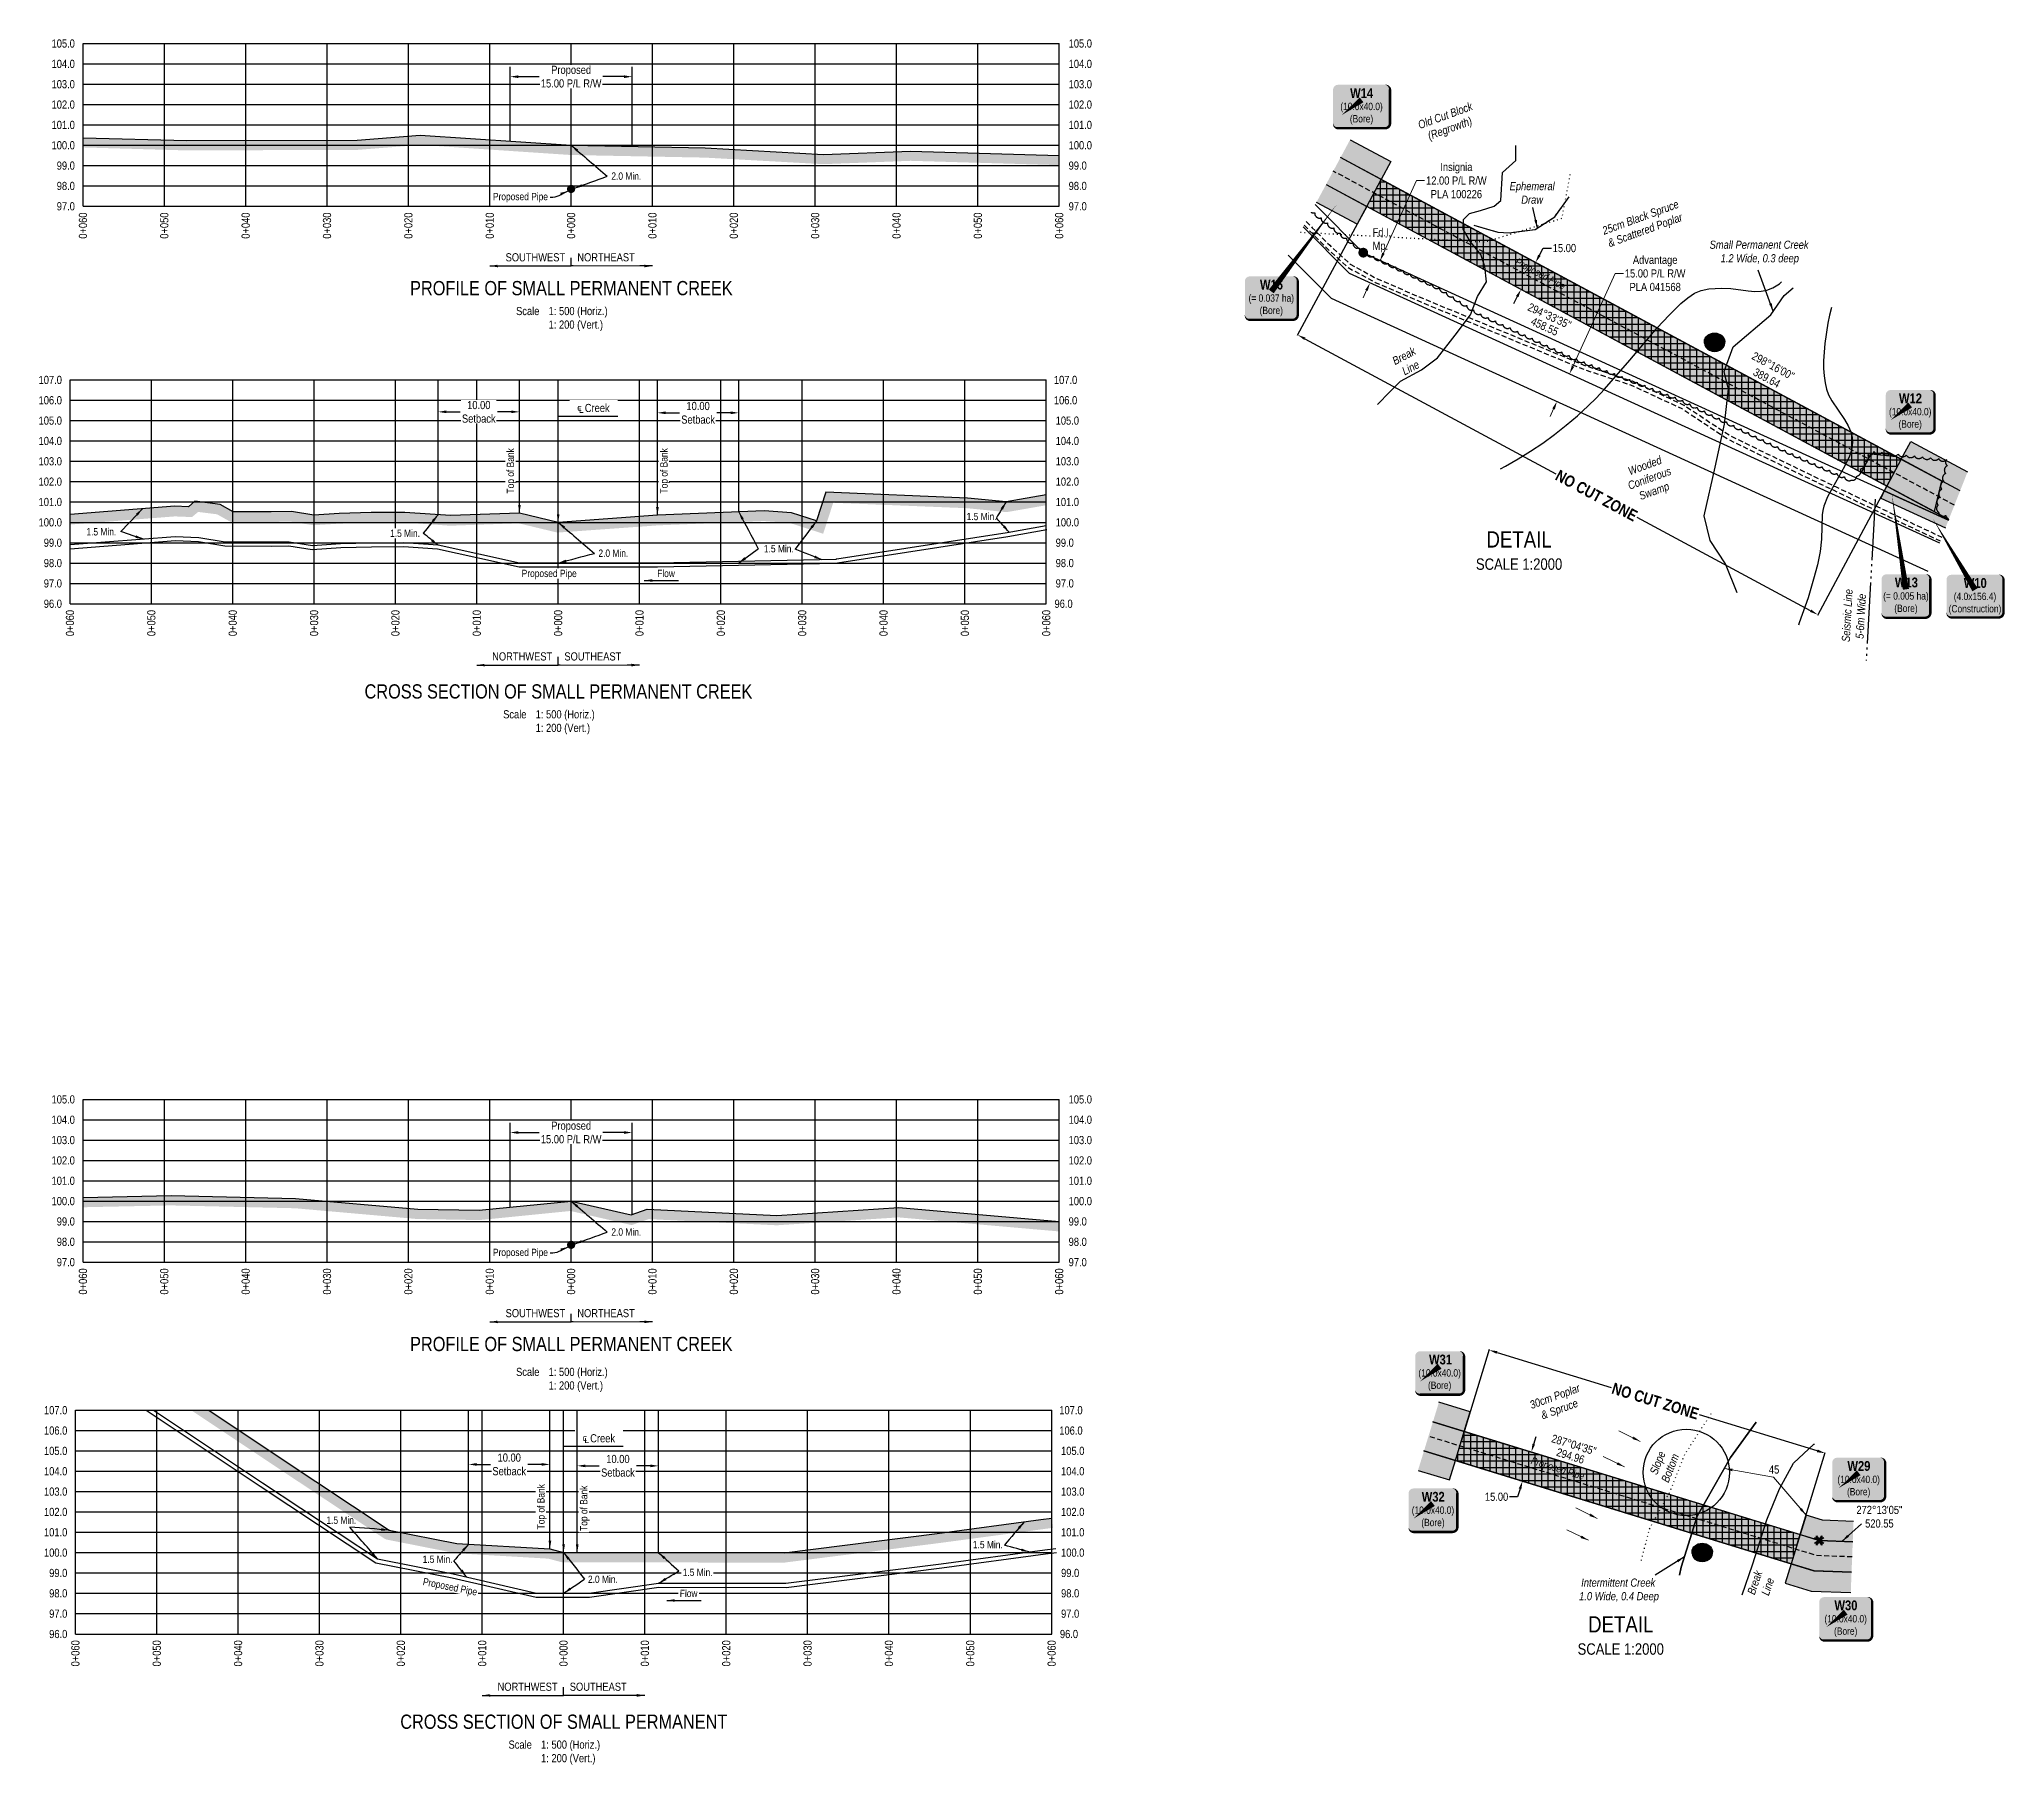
# Model space of a CAD drawing. Extents: x 333963 to 343562, y 6155611 to 6162191.
# Drawn here: x 341147 to 343562, y 6160071 to 6162191 of the extents above; entities that cross this region are included whole.
import ezdxf
from ezdxf.enums import TextEntityAlignment as Align

# ---------------------------------------------------------------- set-up
doc = ezdxf.new("R2010")
doc.units = 0
doc.header["$LTSCALE"] = 5
doc.header["$PDSIZE"] = 0.5
for name, pattern in [('0', [1, 1, 0]), ('foc-SEISMIC', [20.5, 15, -1, 0.5, -1, 0.5, -1, 0.5, -1]), ('foc-TOPO', [1, 0.2, -0.8]), ('foc-TOPO-ephemeral', [6.25, 3.125, -0.625, 0.625, -0.625, 0.625, -0.625]), ('UG_PIPE', [1.875, 1.25, -0.625])]:
    doc.linetypes.add(name, pattern=pattern)
doc.layers.get('Defpoints').update_dxf_attribs({"color": 9})
for name, color, linetype in [('AS-PIPE-UG', 44, 'UG_PIPE'), ('AS-PIPE-UG-T', 44, 'Continuous'), ('AS-SEISMIC', 224, 'foc-SEISMIC'), ('CG-NOTES', 7, 'Continuous'), ('DETAIL-T', 7, 'Continuous'), ('F-RW', 190, 'Continuous'), ('L-BD', 7, 'Continuous'), ('L-BD1', 253, 'Continuous'), ('L-DETAIL-T', 3, 'Continuous'), ('L-MON', 1, 'Continuous'), ('L-MON-T', 1, 'Continuous'), ('P-CROSSINGS', 250, 'Continuous'), ('P-CROSSINGS-GRID', 8, 'Continuous'), ('P-CROSSINGS-GROUND', 48, 'foc-TOPO'), ('P-CROSSINGS-LINE', 3, 'Continuous'), ('P-PROPOSED', 10, 'Continuous'), ('P-PROPOSED-H', 21, 'Continuous'), ('P-TEMP-BLOCKS', 250, 'Continuous'), ('P-TEMP-BLUE', 146, 'Continuous'), ('P-TEMP-BLUE-BORE-H', 131, 'Continuous'), ('P-TEMP-NO CUT-H', 104, 'Continuous'), ('P-TEMP-NO CUT-T', 143, 'Continuous'), ('P-TXT', 4, 'Continuous'), ('P-WORKAREA', 113, 'Continuous'), ('P-WORKAREA-H', 111, 'Continuous'), ('S-T7', 7, 'Continuous'), ('T-BUSH', 110, '0'), ('T-BUSH-T', 110, 'Continuous'), ('T-CREEK', 160, 'Continuous'), ('T-DRAW', 143, 'foc-TOPO-ephemeral'), ('T-GENERAL', 48, 'foc-TOPO'), ('T-SLOPE', 48, 'Continuous'), ('T-VEGETATION CHANGE', 104, 'foc-TOPO'), ('T-WATER', 160, 'Continuous'), ('T-WATER-T', 170, 'Continuous'), ('WETLAND', 143, 'Continuous'), ('WETLAND-T', 146, 'Continuous')]:
    doc.layers.add(name, color=color, linetype=linetype)
for name, color, linetype, lineweight in [('F-RW-T', 190, 'Continuous', 9), ('T-TEXT', 48, 'Continuous', 18), ('T-TIE-T', 201, 'Continuous', 18)]:
    doc.layers.add(name, color=color, linetype=linetype, lineweight=lineweight)
doc.layers.add('P-EXISTINGCUT', color=125, linetype='Continuous', plot=False)
doc.layers.add('P-TEMP-BLUE-H', color=7, linetype='Continuous', true_color=0x99e6ff)
doc.styles.add('140', font='ARIALN.TTF', dxfattribs={"height": 15})
doc.styles.add('80', font='ARIALN.TTF', dxfattribs={"height": 10})
doc.styles.add('80CG', font='ARIALN.TTF', dxfattribs={"height": 10})
doc.styles.add('80L', font='ARIALN.TTF', dxfattribs={"height": 10})
doc.styles.add('80LS', font='ARIALNI.TTF', dxfattribs={"height": 10})
doc.styles.add('BOLD', font='ARIALNB.TTF')
doc.styles.add('Crossing', font='ARIALN.TTF', dxfattribs={"height": 10})
doc.styles.add('foc-LtypeFont', font='ARIALN.TTF', dxfattribs={"height": 7.35})
doc.styles.get("Standard").update_dxf_attribs({"font": 'ARIALN.TTF'})
doc.linetypes.add('foc-TOPO-flowdirection-NOLINE', pattern='A,0,[">",foc-LtypeFont,S=0.3,R=0,X=0,Y=-0.945],-20,[">",foc-LtypeFont,S=0.3,R=0,X=0,Y=-0.945],0', length=20)
doc.dimstyles.new('Compass 5 000', dxfattribs={"dimscale": 5, "dimtxt": 9, "dimasz": 2, "dimexe": 0.2, "dimexo": 0.0625, "dimgap": 0.5, "dimtad": 0, "dimtih": 1, "dimtoh": 1, "dimzin": 0, "dimdsep": 46, "dimtxsty": '80CG', "dimcen": 0.1, "dimse1": 1, "dimse2": 1, "dimclrd": 256, "dimclrt": 256, "dimaunit": 1, "dimadec": 4, "dimazin": 0, "dimtfac": 0.06, "dimtofl": 0, "dimtmove": 0, "dimatfit": 1, "dimfxl": 0.2, "dimtolj": 1, "dimtzin": 0, "dimlwd": -1, "dimarcsym": 0})
pattern_1 = [(45, (65.851, 1213.123), (2e-15, 22.446218874), [15.87187358, -15.87187358]), (45, (61.643, 1217.332), (2e-15, 22.446218874), [15.87187358, -15.87187358]), (45, (57.434, 1221.54), (2e-15, 22.446218874), [15.87187358, -15.87187358]), (135, (57.434, 1224.346), (-22.446218874, 2e-15), [15.87187358, -15.87187358]), (135, (61.643, 1228.555), (-22.446218874, 2e-15), [15.87187358, -15.87187358]), (135, (65.851, 1232.763), (-22.446218874, 2e-15), [15.87187358, -15.87187358])]

msp = doc.modelspace()

# ---------------------------------------------------------------- texts
at = {"style": '80'}
for s, p in [('0+060', (341200.714, 6161978.181)), ('0+050', (341300.694, 6161978.181)), ('0+040', (341400.674, 6161978.181)), ('0+030', (341500.654, 6161978.181)), ('0+020', (341600.635, 6161978.181)), ('0+010', (341700.615, 6161978.181)), ('0+000', (341800.595, 6161978.181)), ('0+010', (341900.576, 6161978.181)), ('0+020', (342000.556, 6161978.181)), ('0+030', (342100.536, 6161978.181)), ('0+040', (342200.517, 6161978.181)), ('0+050', (342300.497, 6161978.181)), ('0+060', (342400.477, 6161978.181)), ('0+060', (341184.791, 6161489.935)), ('0+050', (341284.771, 6161489.935)), ('0+040', (341384.752, 6161489.935)), ('0+030', (341484.732, 6161489.935)), ('0+020', (341584.712, 6161489.935)), ('0+010', (341684.693, 6161489.935)), ('0+000', (341784.673, 6161489.935)), ('0+010', (341884.653, 6161489.935)), ('0+020', (341984.634, 6161489.935)), ('0+030', (342084.614, 6161489.935)), ('0+040', (342184.594, 6161489.935)), ('0+050', (342284.575, 6161489.935)), ('0+060', (342384.555, 6161489.935)), ('0+060', (341200.714, 6160681.076)), ('0+050', (341300.694, 6160681.076)), ('0+040', (341400.674, 6160681.076)), ('0+030', (341500.654, 6160681.076)), ('0+020', (341600.635, 6160681.076)), ('0+010', (341700.615, 6160681.076)), ('0+000', (341800.595, 6160681.076)), ('0+010', (341900.576, 6160681.076)), ('0+020', (342000.556, 6160681.076)), ('0+030', (342100.536, 6160681.076)), ('0+040', (342200.517, 6160681.076)), ('0+050', (342300.497, 6160681.076)), ('0+060', (342400.477, 6160681.076)), ('0+060', (341191.424, 6160224.237)), ('0+050', (341291.404, 6160224.237)), ('0+040', (341391.385, 6160224.237)), ('0+030', (341491.365, 6160224.237)), ('0+020', (341591.345, 6160224.237)), ('0+010', (341691.326, 6160224.237)), ('0+000', (341791.306, 6160224.237)), ('0+010', (341891.286, 6160224.237)), ('0+020', (341991.267, 6160224.237)), ('0+030', (342091.247, 6160224.237)), ('0+040', (342191.227, 6160224.237)), ('0+050', (342291.207, 6160224.237)), ('0+060', (342391.188, 6160224.237))]:
    msp.add_text(s, height=9.998, rotation=90, dxfattribs=at).set_placement(p, align=Align.MIDDLE_RIGHT)
at = {"char_height": 8.9982, "attachment_point": 1, "style": '80L'}
for s, insert in [('2.0 Min.', (341850.136, 6162027.387)), ('1.5 Min.', (342286.756, 6161609.251)), ('1.5 Min.', (341204.982, 6161590.488)), ('2.0 Min.', (341834.213, 6161564.136)), ('1.5 Min.', (342037.589, 6161569.717)), ('2.0 Min.', (341850.136, 6160730.282)), ('1.5 Min.', (341499.921, 6160376.224)), ('1.5 Min.', (341618.221, 6160328.255)), ('1.5 Min.', (342294.449, 6160346.253)), ('2.0 Min.', (341821.35, 6160303.618))]:
    msp.add_mtext_dynamic_manual_height_columns(s, width=45.30182, gutter_width=44.991, heights=[0], dxfattribs=dict(at, insert=insert))
at = {"layer": 'AS-PIPE-UG-T', "insert": (342957.29, 6161926.632), "char_height": 8.99823, "attachment_point": 1, "rotation": 331.7333, "style": '80L'}
msp.add_mtext_dynamic_manual_height_columns('\\pi7.92097;{\\fArial Narrow|b0|i1|c0|p34;Proposed Pipe}', width=82.76396, gutter_width=44.991, heights=[0], dxfattribs=at)
at = {"layer": 'AS-SEISMIC', "insert": (343362.076, 6161450.527), "char_height": 9.99794, "attachment_point": 1, "rotation": 86.82568, "style": '80L'}
msp.add_mtext_dynamic_manual_height_columns('\\pi0.45267;{\\fArial Narrow|b0|i1|c0|p34;Seismic Line\\P\\pi5.22658;5-6m Wide}', width=64.74618, gutter_width=49.99, heights=[0], dxfattribs=at)
at = {"layer": 'DETAIL-T', "char_height": 9.99803, "attachment_point": 1, "style": '80L'}
for insert in [(341733.04, 6161862.176), (341717.136, 6161366.747), (341733.04, 6160558.906), (341723.769, 6160101.05)]:
    msp.add_mtext_dynamic_manual_height_columns('Scale^I1: 500 (Horiz.)\\P^I1: 200 (Vert.)', width=217.06235, gutter_width=44.991, heights=[0], dxfattribs=dict(at, insert=insert))
at = {"layer": 'DETAIL-T', "color": 3, "char_height": 19.99606, "width": 223.81394, "attachment_point": 5, "style": '80CG'}
for insert in [(342965.661, 6161562.823), (343090.61, 6160230.024)]:
    msp.add_mtext('DETAIL\\P{\\H0.7x;SCALE 1:2000}', dxfattribs=dict(at, insert=insert))
at = {"layer": 'L-BD', "style": '80L'}
for s, height, p in [("294°33'35''", 9.99803, (343003.127, 6161851.18)), ('458.55', 9.998, (342997.205, 6161838.222))]:
    msp.add_text(s, height=height, rotation=335.4405, dxfattribs=at).set_placement(p, align=Align.MIDDLE)
at = {"layer": 'L-BD1', "insert": (343280.353, 6161794.111), "char_height": 9.99803, "width": 54.83049, "attachment_point": 2, "rotation": 331.7333, "style": '80L'}
msp.add_mtext("298°16'00'' 389.64", dxfattribs=at)
at = {"layer": 'L-BD1', "insert": (343408.441, 6160389.349), "char_height": 9.99803, "width": 56.78793, "attachment_point": 2}
msp.add_mtext('272°13\'05" 520.55', dxfattribs=at)
at = {"layer": 'L-DETAIL-T', "char_height": 17.49655, "attachment_point": 2, "rotation": 0, "style": '140'}
for s, insert, width in [('PROFILE OF SMALL PERMANENT CREEK', (341800.963, 6161894.043), 396.61632), ('CROSS SECTION OF SMALL PERMANENT CREEK', (341785.059, 6161398.615), 476.77106), ('PROFILE OF SMALL PERMANENT CREEK', (341800.963, 6160596.938), 396.61632), ('CROSS SECTION OF SMALL PERMANENT', (341791.692, 6160132.917), 401.81993)]:
    msp.add_mtext(s, dxfattribs=dict(at, insert=insert, width=width))
at = {"layer": 'L-MON-T', "insert": (342785.579, 6161958.934), "char_height": 9.9979, "attachment_point": 1, "style": '80L'}
msp.add_mtext_dynamic_manual_height_columns('Fd.I. \\PMp.', width=48.30295, gutter_width=49.99, heights=[0], dxfattribs=at)
at = {"layer": 'S-T7', "style": '80'}
for s, p in [('105.0', (341190.803, 6162185.808)), ('104.0', (341190.803, 6162160.813)), ('103.0', (341190.803, 6162135.818)), ('102.0', (341190.803, 6162110.823)), ('101.0', (341190.803, 6162085.828)), ('100.0', (341190.803, 6162060.833)), ('99.0', (341190.803, 6162035.838)), ('98.0', (341190.803, 6162010.842)), ('97.0', (341190.803, 6161985.847)), ('107.0', (341174.88, 6161772.548)), ('107.0', (342422.643, 6161772.548)), ('106.0', (341174.88, 6161747.552)), ('106.0', (342422.643, 6161747.552)), ('105.0', (341174.88, 6161722.557)), ('104.0', (341174.88, 6161697.562)), ('103.0', (341174.88, 6161672.567)), ('102.0', (341174.88, 6161647.572)), ('101.0', (341174.88, 6161622.577)), ('100.0', (341174.88, 6161597.582)), ('99.0', (341174.88, 6161572.587)), ('98.0', (341174.88, 6161547.592)), ('97.0', (341174.88, 6161522.597)), ('96.0', (341174.88, 6161497.602)), ('96.0', (342417.043, 6161497.602)), ('105.0', (341190.803, 6160888.703)), ('104.0', (341190.803, 6160863.708)), ('103.0', (341190.803, 6160838.713)), ('102.0', (341190.803, 6160813.718)), ('101.0', (341190.803, 6160788.723)), ('100.0', (341190.803, 6160763.727)), ('99.0', (341190.803, 6160738.732)), ('98.0', (341190.803, 6160713.737)), ('97.0', (341190.803, 6160688.742)), ('107.0', (341181.513, 6160506.85)), ('107.0', (342429.275, 6160506.85)), ('106.0', (341181.513, 6160481.854)), ('106.0', (342429.275, 6160481.854)), ('105.0', (341181.513, 6160456.859)), ('104.0', (341181.513, 6160431.864)), ('103.0', (341181.513, 6160406.869)), ('102.0', (341181.513, 6160381.874)), ('101.0', (341181.513, 6160356.879)), ('100.0', (341181.513, 6160331.884)), ('99.0', (341181.513, 6160306.889)), ('98.0', (341181.513, 6160281.894)), ('97.0', (341181.513, 6160256.899)), ('96.0', (341181.513, 6160231.904)), ('96.0', (342423.676, 6160231.904))]:
    msp.add_text(s, height=9.998, dxfattribs=at).set_placement(p, align=Align.MIDDLE_RIGHT)
for s, p in [('105.0', (342412.093, 6162185.808)), ('104.0', (342412.093, 6162160.813)), ('103.0', (342412.093, 6162135.818)), ('102.0', (342412.093, 6162110.823)), ('101.0', (342412.093, 6162085.828)), ('100.0', (342412.093, 6162060.833)), ('99.0', (342412.093, 6162035.838)), ('98.0', (342412.093, 6162010.842)), ('97.0', (342412.093, 6161985.847)), ('105.0', (342396.17, 6161722.557)), ('104.0', (342396.17, 6161697.562)), ('103.0', (342396.17, 6161672.567)), ('102.0', (342396.17, 6161647.572)), ('101.0', (342396.17, 6161622.577)), ('100.0', (342396.17, 6161597.582)), ('99.0', (342396.17, 6161572.587)), ('98.0', (342396.17, 6161547.592)), ('97.0', (342396.17, 6161522.597)), ('105.0', (342412.093, 6160888.703)), ('104.0', (342412.093, 6160863.708)), ('103.0', (342412.093, 6160838.713)), ('102.0', (342412.093, 6160813.718)), ('101.0', (342412.093, 6160788.723)), ('100.0', (342412.093, 6160763.727)), ('99.0', (342412.093, 6160738.732)), ('98.0', (342412.093, 6160713.737)), ('97.0', (342412.093, 6160688.742)), ('105.0', (342402.803, 6160456.859)), ('104.0', (342402.803, 6160431.864)), ('103.0', (342402.803, 6160406.869)), ('102.0', (342402.803, 6160381.874)), ('101.0', (342402.803, 6160356.879)), ('100.0', (342402.803, 6160331.884)), ('99.0', (342402.803, 6160306.889)), ('98.0', (342402.803, 6160281.894)), ('97.0', (342402.803, 6160256.899))]:
    msp.add_text(s, height=9.998, dxfattribs=at).set_placement(p, align=Align.MIDDLE_LEFT)
at = {"layer": 'T-CREEK', "char_height": 9.99803, "attachment_point": 1, "style": '80L'}
for s, width, insert in [('\\pi0.45237;{\\fArial Narrow|b0|i1|c0|p34;Small Permanent Creek\\P\\pi14.03087;1.2 Wide, 0.3 deep}', 122.28601, (343199.4, 6161943.653)), ('\\pi3.45996;{\\fArial Narrow|b0|i1|c0|p34;Intermittent Creek\\P\\pi0.89566;1.0 Wide, 0.4 Deep}', 97.91155, (343038.569, 6160300.016))]:
    msp.add_mtext_dynamic_manual_height_columns(s, width=width, gutter_width=49.99, heights=[0], dxfattribs=dict(at, insert=insert))
at = {"layer": 'T-TEXT', "insert": (342873.169, 6162102.09), "char_height": 9.99803, "width": 70.73409, "attachment_point": 2, "rotation": 20, "style": '80LS'}
msp.add_mtext('Old Cut Block\\P{\\C110;(Regrowth)}', dxfattribs=at)
at = {"layer": 'T-TEXT', "insert": (342808.375, 6161799.281), "char_height": 9.99803, "attachment_point": 1, "rotation": 27.983853, "style": '80L'}
msp.add_mtext_dynamic_manual_height_columns('\\pi0.29551;{\\fArial Narrow|b0|i1|c0|p34;Break \\P\\pi4.85464;Line}', width=30.62603, gutter_width=49.99, heights=[0], dxfattribs=at)
at = {"layer": 'WETLAND-T', "insert": (343118.467, 6161672.162), "char_height": 10, "width": 55.46835, "attachment_point": 2, "rotation": 20, "style": '80LS'}
msp.add_mtext('Wooded Coniferous Swamp', dxfattribs=at)

# ---------------------------------------------------------------- blocks, each defined once
blk = doc.blocks.new('*D109')
at = {"transparency": 16777216}
for p, q in [((341735.7, 6160848), (341761.6, 6160848)), ((341865.7, 6160848), (341839.8, 6160848))]:
    blk.add_line(p, q, dxfattribs=at)
for points in [[(341735.7, 6160849.6), (341735.7, 6160846.3), (341725.7, 6160848)], [(341865.7, 6160849.6), (341865.7, 6160846.3), (341875.7, 6160848)]]:
    blk.add_solid(points, dxfattribs=at)
at = {"layer": 'Defpoints', "color": 0, "transparency": 16777216}
for p in [(341725.7, 6160846.2), (341875.7, 6160848), (341875.7, 6160846.2)]:
    blk.add_point(p, dxfattribs=at)
at = {"transparency": 16777216, "insert": (341800.7, 6160848), "char_height": 10, "attachment_point": 5, "style": '80CG', "bg_fill": 3, "box_fill_scale": 1.1, "bg_fill_color": 256, "bg_fill_true_color": 13158600, "bg_fill_transparency": 0}
blk.add_mtext('\\A1;Proposed\\P15.00 P/L R/W', dxfattribs=at)
blk = doc.blocks.new('PLIA')
at = {"color": 255, "const_width": 1}
blk.add_lwpolyline([(-0.5, 0, 1), (0.5, 0, 1)], format="xyb", close=True, dxfattribs=at)
blk = doc.blocks.new('PLIAA')
blk.add_blockref('PLIA', (0, 0))
blk = doc.blocks.new('PLIB')
at = {"color": 1}
blk.add_circle((0, 0), 0.8, dxfattribs=at)
blk = doc.blocks.new('PLIBB')
blk.add_blockref('PLIB', (0, 0))
blk = doc.blocks.new('PLICC')
for name in ['PLIAA', 'PLIBB']:
    blk.add_blockref(name, (0, 0))
blk = doc.blocks.new('PLI')
blk.add_blockref('PLICC', (0, 0))
blk = doc.blocks.new('*D120')
at = {"layer": 'Defpoints', "color": 0, "transparency": 16777216}
for p in [(342929, 6160580.7), (342887.4, 6160445), (343300, 6160318.3)]:
    blk.add_point(p, dxfattribs=at)
at = {"layer": 'P-TEMP-NO CUT-T', "color": 0, "lineweight": -2, "transparency": 16777216}
for p, q in [((342894.7, 6160468.9), (342929.3, 6160581.7)), ((343307.3, 6160342.2), (343342, 6160454.9))]:
    blk.add_line(p, q, dxfattribs=at)
at = {"layer": 'P-TEMP-NO CUT-T', "transparency": 16777216}
for p, q in [((342938.6, 6160577.8), (343078.9, 6160534.7)), ((343332.1, 6160456.9), (343187.4, 6160501.3))]:
    blk.add_line(p, q, dxfattribs=at)
for points in [[(342939.1, 6160579.4), (342938.1, 6160576.2), (342929, 6160580.7)], [(343332.6, 6160458.5), (343331.6, 6160455.3), (343341.7, 6160454)]]:
    blk.add_solid(points, dxfattribs=at)
at = {"layer": 'P-TEMP-NO CUT-T', "transparency": 16777216, "insert": (343133.2, 6160518), "char_height": 10, "attachment_point": 5, "rotation": 342.9241, "style": 'BOLD', "bg_fill": 3, "box_fill_scale": 1.1, "bg_fill_color": 256, "bg_fill_true_color": 13158600, "bg_fill_transparency": 0}
blk.add_mtext('\\A1;{\\H1.4x;NO CUT ZONE}', dxfattribs=at)
blk = doc.blocks.new('xing2')
h = blk.add_hatch(color=50)
h.dxf.hatch_style = 1
edge = h.paths.add_edge_path()
edge.add_ellipse((0, 0), major_axis=(-12.5, 0), ratio=0.816297, start_angle=0, end_angle=360)
h = blk.add_hatch(color=250)
h.dxf.hatch_style = 1
edge = h.paths.add_edge_path()
edge.add_ellipse((0, -2), major_axis=(-12.5, 0), ratio=0.816297, start_angle=0, end_angle=180)
edge.add_line((12.5, -2), (12.5, 0))
edge.add_ellipse((0, 0), major_axis=(-12.5, 0), ratio=0.816297, start_angle=0, end_angle=180, ccw=False)
edge.add_line((-12.5, 0), (-12.5, -2))
at = {"color": 250}
blk.add_ellipse((0, 0), major_axis=(-12.5, 0), ratio=0.816297, dxfattribs=at)
blk.add_ellipse((0, -2), major_axis=(-12.5, 0), ratio=0.816297, start_param=0, end_param=3.141593, dxfattribs=at)
at = {"color": 250, "style": 'Crossing'}
blk.add_attdef('CROSSING', text='', height=9, dxfattribs=at).set_placement((0.1, 0), align=Align.MIDDLE_CENTER)
at = {"color": 250, "style": 'Crossing', "flags": 1}
for tag, p in [('DESCRIPTION', (0.1, -25.8)), ('OWNER', (0.1, -12.5)), ('LOCATION', (0.1, -39.3)), ('DWG_REF', (0.1, -52.8))]:
    blk.add_attdef(tag, text='', height=9, dxfattribs=at).set_placement(p, align=Align.MIDDLE_CENTER)
blk = doc.blocks.new('TEMP')
h = blk.add_hatch(color=255)
h.dxf.hatch_style = 1
h.paths.add_polyline_path([(0, 0.25), (-0.67, 1.15), (-0.67, 0.67), (-1.15, 0.67), (-0.25, 0), (-1.15, -0.67), (-0.67, -0.67), (-0.67, -1.15), (0, -0.25), (0.67, -1.15), (0.67, -0.67), (1.15, -0.67), (0.25, 0), (1.15, 0.67), (0.67, 0.67), (0.67, 1.15)])
h.paths.add_polyline_path([(0.57, 0.85), (0.57, 0.57), (0.85, 0.57), (0.08, 0), (0.85, -0.57), (0.57, -0.57), (0.57, -0.85), (0, -0.08), (-0.57, -0.85), (-0.57, -0.57), (-0.85, -0.57), (-0.08, 0), (-0.85, 0.57), (-0.57, 0.57), (-0.57, 0.85), (0, 0.08)], flags=16)
h = blk.add_hatch(color=1)
h.dxf.hatch_style = 1
h.paths.add_polyline_path([(0, 0.08), (-0.57, 0.85), (-0.57, 0.57), (-0.85, 0.57), (-0.08, 0), (-0.85, -0.57), (-0.57, -0.57), (-0.57, -0.85), (0, -0.08), (0.57, -0.85), (0.57, -0.57), (0.85, -0.57), (0.08, 0), (0.85, 0.57), (0.57, 0.57), (0.57, 0.85)])
at = {"color": 1}
for p, q in [((-0.08, 0), (0.08, 0)), ((0, 0.08), (0, -0.08))]:
    blk.add_line(p, q, dxfattribs=at)
at = {"color": 255, "flags": 128}
blk.add_lwpolyline([(-0.25, 0), (-1.15, 0.67), (-0.67, 0.67), (-0.67, 1.15), (0, 0.25), (0.67, 1.15), (0.67, 0.67), (1.15, 0.67), (0.25, 0), (1.15, -0.67), (0.67, -0.67), (0.67, -1.15), (0, -0.25), (-0.67, -1.15), (-0.67, -0.67), (-1.15, -0.67)], close=True, dxfattribs=at)
at = {"color": 1, "flags": 128}
blk.add_lwpolyline([(-0.08, 0), (-0.85, 0.57), (-0.57, 0.57), (-0.57, 0.85), (0, 0.08), (0.57, 0.85), (0.57, 0.57), (0.85, 0.57), (0.08, 0), (0.85, -0.57), (0.57, -0.57), (0.57, -0.85), (0, -0.08), (-0.57, -0.85), (-0.57, -0.57), (-0.85, -0.57)], close=True, dxfattribs=at)
blk = doc.blocks.new('*U85')
at = {"true_color": 0x99e6ff}
h = blk.add_hatch(color=141, dxfattribs=at)
edge = h.paths.add_edge_path()
edge.add_line((-26.5, -34.9), (26.5, -34.9))
edge.add_arc((26.5, -28.9), 6, 270, 360)
edge.add_line((32.5, -28.9), (32.5, 12.5))
edge.add_arc((26.5, 12.5), 6, 0, 90)
edge.add_line((26.5, 18.5), (-26.5, 18.5))
edge.add_arc((-26.5, 12.5), 6, 90, 180)
edge.add_line((-32.5, 12.5), (-32.5, -28.9))
edge.add_arc((-26.5, -28.9), 6, 180, 270)
at = {"color": 250, "flags": 128}
blk.add_lwpolyline([(-26.5, -34.9, 3, 3, 0), (26.5, -34.9, 3, 3, 0.414214), (32.5, -28.9, 3, 3, 0), (32.5, 12.5, 3, 0, 0.414214), (26.5, 18.5, 0, 0, 0), (-26.5, 18.5, 0, 0, 0.414214), (-32.5, 12.5, 0, 0, 0), (-32.5, -28.9, 0, 3, 0.414214)], format="xyseb", close=True, dxfattribs=at)
at = {"flags": 128}
blk.add_lwpolyline([(-24.2, -18.7, 0, 7.5, 0), (0, 0, 0, 0, 0)], format="xyseb", dxfattribs=at)
at = {"color": 250}
for tag, p, height, style in [('TEMP_AREA_W1_001', (-9.2, 2.2), 12, 'BOLD'), ('ENTER_TEXT_001', (-30.7, -12.6), 9, '80')]:
    blk.add_attdef(tag, p, '', height=height, dxfattribs=dict(at, style=style))
blk = doc.blocks.new('*U83')
at = {"true_color": 0x99e6ff}
h = blk.add_hatch(color=141, dxfattribs=at)
edge = h.paths.add_edge_path()
edge.add_line((-24, -34.9), (24, -34.9))
edge.add_arc((24, -28.9), 6, 270, 360)
edge.add_line((30, -28.9), (30, 12.5))
edge.add_arc((24, 12.5), 6, 0, 90)
edge.add_line((24, 18.5), (-24, 18.5))
edge.add_arc((-24, 12.5), 6, 90, 180)
edge.add_line((-30, 12.5), (-30, -28.9))
edge.add_arc((-24, -28.9), 6, 180, 270)
at = {"color": 250, "flags": 128}
blk.add_lwpolyline([(-24, -34.9, 3, 3, 0), (24, -34.9, 3, 3, 0.414214), (30, -28.9, 3, 3, 0), (30, 12.5, 3, 0, 0.414214), (24, 18.5, 0, 0, 0), (-24, 18.5, 0, 0, 0.414214), (-30, 12.5, 0, 0, 0), (-30, -28.9, 0, 3, 0.414214)], format="xyseb", close=True, dxfattribs=at)
at = {"flags": 128}
blk.add_lwpolyline([(-24.2, -18.7, 0, 7.5, 0), (0, 0, 0, 0, 0)], format="xyseb", dxfattribs=at)
at = {"color": 250}
for tag, p, height, style in [('TEMP_AREA_W1_001', (-9.2, 2.2), 12, 'BOLD'), ('ENTER_TEXT_001', (-30.7, -12.6), 9, '80')]:
    blk.add_attdef(tag, p, '', height=height, dxfattribs=dict(at, style=style))
blk = doc.blocks.new('*D121')
at = {"layer": 'Defpoints', "color": 0, "transparency": 16777216}
for p in [(342963.8, 6160460.8), (342952.8, 6160424.9), (342969.8, 6160419.7)]:
    blk.add_point(p, dxfattribs=at)
at = {"layer": 'P-TXT', "transparency": 16777216}
for p, q in [((342983.7, 6160465.1), (342986.7, 6160474.7)), ((342963.9, 6160400.5), (342953.9, 6160400.5)), ((342966.9, 6160410.1), (342963.9, 6160400.5))]:
    blk.add_line(p, q, dxfattribs=at)
for points in [[(342982.1, 6160465.6), (342985.3, 6160464.6), (342980.8, 6160455.5)], [(342965.3, 6160410.6), (342968.5, 6160409.6), (342969.8, 6160419.7)]]:
    blk.add_solid(points, dxfattribs=at)
at = {"layer": 'P-TXT', "transparency": 16777216, "insert": (342938, 6160400.5), "char_height": 10, "attachment_point": 5, "style": '80CG', "bg_fill": 3, "box_fill_scale": 1.1, "bg_fill_color": 256, "bg_fill_true_color": 13158600, "bg_fill_transparency": 0}
blk.add_mtext('\\A1;15.00', dxfattribs=at)
blk = doc.blocks.new('*D123')
at = {"transparency": 16777216}
for p, q in [((341684.6, 6160440.2), (341701.7, 6160440.2)), ((341764.6, 6160440.2), (341747.6, 6160440.2))]:
    blk.add_line(p, q, dxfattribs=at)
for points in [[(341684.6, 6160441.9), (341684.6, 6160438.6), (341674.6, 6160440.2)], [(341764.6, 6160441.9), (341764.6, 6160438.6), (341774.6, 6160440.2)]]:
    blk.add_solid(points, dxfattribs=at)
at = {"layer": 'Defpoints', "color": 0, "transparency": 16777216}
for p in [(341674.6, 6160455.1), (341774.6, 6160455.1), (341674.6, 6160440.2)]:
    blk.add_point(p, dxfattribs=at)
at = {"transparency": 16777216, "insert": (341724.6, 6160440.2), "char_height": 10, "attachment_point": 5, "style": '80CG', "bg_fill": 3, "box_fill_scale": 1.1, "bg_fill_color": 256, "bg_fill_true_color": 13158600, "bg_fill_transparency": 0}
blk.add_mtext('\\A1;10.00\\PSetback', dxfattribs=at)
blk = doc.blocks.new('*D124')
at = {"transparency": 16777216}
for p, q in [((341818.2, 6160438.5), (341835.2, 6160438.5)), ((341898.1, 6160438.5), (341881.1, 6160438.5))]:
    blk.add_line(p, q, dxfattribs=at)
for points in [[(341818.2, 6160440.1), (341818.2, 6160436.8), (341808.2, 6160438.5)], [(341898.1, 6160440.1), (341898.1, 6160436.8), (341908.1, 6160438.5)]]:
    blk.add_solid(points, dxfattribs=at)
at = {"layer": 'Defpoints', "color": 0, "transparency": 16777216}
for p in [(341808.2, 6160454.4), (341908.1, 6160454.4), (341808.2, 6160438.5)]:
    blk.add_point(p, dxfattribs=at)
at = {"transparency": 16777216, "insert": (341858.2, 6160438.5), "char_height": 10, "attachment_point": 5, "style": '80CG', "bg_fill": 3, "box_fill_scale": 1.1, "bg_fill_color": 256, "bg_fill_true_color": 13158600, "bg_fill_transparency": 0}
blk.add_mtext('\\A1;10.00\\PSetback', dxfattribs=at)
blk = doc.blocks.new('*D107')
at = {"transparency": 16777216}
for p, q in [((341647.2, 6161733.3), (341664.3, 6161733.3)), ((341727.2, 6161733.3), (341710.1, 6161733.3))]:
    blk.add_line(p, q, dxfattribs=at)
for points in [[(341647.2, 6161735), (341647.2, 6161731.7), (341637.2, 6161733.3)], [(341727.2, 6161735), (341727.2, 6161731.7), (341737.2, 6161733.3)]]:
    blk.add_solid(points, dxfattribs=at)
at = {"layer": 'Defpoints', "color": 0, "transparency": 16777216}
for p in [(341637.2, 6161748.2), (341637.2, 6161733.3), (341737.2, 6161748.2)]:
    blk.add_point(p, dxfattribs=at)
at = {"transparency": 16777216, "insert": (341687.2, 6161733.3), "char_height": 10, "attachment_point": 5, "style": '80CG', "bg_fill": 3, "box_fill_scale": 1.1, "bg_fill_color": 256, "bg_fill_true_color": 13158600, "bg_fill_transparency": 0}
blk.add_mtext('\\A1;10.00\\PSetback', dxfattribs=at)
blk = doc.blocks.new('*D108')
at = {"transparency": 16777216}
for p, q in [((341916.7, 6161732.1), (341933.8, 6161732.1)), ((341996.7, 6161732.1), (341979.6, 6161732.1))]:
    blk.add_line(p, q, dxfattribs=at)
for points in [[(341916.7, 6161733.8), (341916.7, 6161730.5), (341906.7, 6161732.1)], [(341996.7, 6161733.8), (341996.7, 6161730.5), (342006.7, 6161732.1)]]:
    blk.add_solid(points, dxfattribs=at)
at = {"layer": 'Defpoints', "color": 0, "transparency": 16777216}
for p in [(341906.7, 6161748.1), (341906.7, 6161732.1), (342006.7, 6161748.1)]:
    blk.add_point(p, dxfattribs=at)
at = {"transparency": 16777216, "insert": (341956.7, 6161732.1), "char_height": 10, "attachment_point": 5, "style": '80CG', "bg_fill": 3, "box_fill_scale": 1.1, "bg_fill_color": 256, "bg_fill_true_color": 13158600, "bg_fill_transparency": 0}
blk.add_mtext('\\A1;10.00\\PSetback', dxfattribs=at)
blk = doc.blocks.new('*D112')
at = {"layer": 'Defpoints', "color": 0, "transparency": 16777216}
for p in [(342796.2, 6162018.8), (342693.5, 6161827.9), (343435.4, 6161675.1)]:
    blk.add_point(p, dxfattribs=at)
at = {"layer": 'P-TEMP-NO CUT-T', "color": 0, "lineweight": -2, "transparency": 16777216}
for p, q in [((342784.3, 6161996.7), (342693.1, 6161827)), ((343423.5, 6161653), (343332.3, 6161483.3))]:
    blk.add_line(p, q, dxfattribs=at)
at = {"layer": 'P-TEMP-NO CUT-T', "transparency": 16777216}
for p, q in [((342702.3, 6161823.2), (343010.9, 6161657.3)), ((343323.9, 6161488.9), (343110.8, 6161603.5))]:
    blk.add_line(p, q, dxfattribs=at)
for points in [[(342703.1, 6161824.6), (342701.6, 6161821.7), (342693.5, 6161827.9)], [(343324.7, 6161490.4), (343323.2, 6161487.5), (343332.7, 6161484.2)]]:
    blk.add_solid(points, dxfattribs=at)
at = {"layer": 'P-TEMP-NO CUT-T', "transparency": 16777216, "insert": (343060.8, 6161630.4), "char_height": 10, "attachment_point": 5, "rotation": 331.7333, "style": 'BOLD'}
blk.add_mtext('\\A1;{\\H1.4x;NO CUT ZONE}', dxfattribs=at)
blk = doc.blocks.new('*D110')
at = {"layer": 'Defpoints', "color": 0, "transparency": 16777216}
for p in [(342794.8, 6161919), (342976.8, 6161836.1), (342964.4, 6161808.8)]:
    blk.add_point(p, dxfattribs=at)
at = {"layer": 'F-RW-T', "transparency": 16777216}
for p, q in [((342798.9, 6161928.1), (342839.6, 6162017.4)), ((342839.6, 6162017.4), (342849.6, 6162017.4)), ((342778.2, 6161882.6), (342774.1, 6161873.5))]:
    blk.add_line(p, q, dxfattribs=at)
for points in [[(342797.4, 6161928.8), (342800.5, 6161927.4), (342794.8, 6161919)], [(342776.7, 6161883.3), (342779.7, 6161881.9), (342782.4, 6161891.7)]]:
    blk.add_solid(points, dxfattribs=at)
at = {"layer": 'F-RW-T', "transparency": 16777216, "insert": (342888.6, 6162017.4), "char_height": 10, "attachment_point": 5, "style": '80CG'}
blk.add_mtext('\\A1;Insignia\\P12.00 P/L R/W\\PPLA 100226', dxfattribs=at)
blk = doc.blocks.new('*D111')
at = {"layer": 'Defpoints', "color": 0, "transparency": 16777216}
for p in [(343027.7, 6161780.1), (343300.4, 6161656), (343284.9, 6161621.9)]:
    blk.add_point(p, dxfattribs=at)
at = {"layer": 'F-RW-T', "transparency": 16777216}
for p, q in [((343031.9, 6161789.2), (343083.8, 6161903.3)), ((343083.8, 6161903.3), (343093.8, 6161903.3)), ((343008, 6161736.9), (343003.9, 6161727.8))]:
    blk.add_line(p, q, dxfattribs=at)
for points in [[(343030.4, 6161789.9), (343033.4, 6161788.6), (343027.7, 6161780.1)], [(343006.5, 6161737.6), (343009.6, 6161736.2), (343012.2, 6161746)]]:
    blk.add_solid(points, dxfattribs=at)
at = {"layer": 'F-RW-T', "transparency": 16777216, "insert": (343132.9, 6161903.3), "char_height": 10, "attachment_point": 5, "style": '80CG'}
blk.add_mtext('\\A1;Advantage\\P15.00 P/L R/W\\PPLA 041568', dxfattribs=at)
blk = doc.blocks.new('fdia')
at = {"color": 255, "const_width": 1}
blk.add_lwpolyline([(-0.5, 0, 1), (0.5, 0, 1)], format="xyb", close=True, dxfattribs=at)
blk = doc.blocks.new('Fdiaa')
blk.add_blockref('fdia', (0, 0))
blk = doc.blocks.new('fdib')
at = {"color": 1, "const_width": 1.6}
blk.add_lwpolyline([(-0.4, 0, 1), (0.4, 0, 1)], format="xyb", close=True, dxfattribs=at)
at = {"color": 1}
blk.add_circle((0, 0), 0.8, dxfattribs=at)
blk = doc.blocks.new('Fdibb')
blk.add_blockref('fdib', (0, 0))
blk = doc.blocks.new('fdicc')
for name in ['Fdibb', 'Fdiaa']:
    blk.add_blockref(name, (0, 0))
blk = doc.blocks.new('FDI')
blk.add_blockref('fdicc', (0, 0))
blk = doc.blocks.new('*D113')
at = {"layer": 'Defpoints', "color": 0, "transparency": 16777216}
for p in [(342978.9, 6161920.5), (342985.9, 6161916.8), (342961.2, 6161887.5)]:
    blk.add_point(p, dxfattribs=at)
at = {"layer": 'P-TXT', "transparency": 16777216}
for p, q in [((342990.6, 6161925.6), (342995.4, 6161934.5)), ((342995.4, 6161934.5), (343005.4, 6161934.5)), ((342963.4, 6161874.9), (342958.7, 6161866.1))]:
    blk.add_line(p, q, dxfattribs=at)
for points in [[(342989.1, 6161926.4), (342992.1, 6161924.8), (342985.9, 6161916.8)], [(342961.9, 6161875.7), (342964.9, 6161874.1), (342968.1, 6161883.7)]]:
    blk.add_solid(points, dxfattribs=at)
at = {"layer": 'P-TXT', "transparency": 16777216, "insert": (343021.4, 6161934.5), "char_height": 10, "attachment_point": 5, "style": '80CG', "bg_fill": 3, "box_fill_scale": 1.1, "bg_fill_color": 256, "bg_fill_true_color": 13158600, "bg_fill_transparency": 0}
blk.add_mtext('\\A1;15.00', dxfattribs=at)
blk = doc.blocks.new('*U82')
at = {"true_color": 0x99e6ff}
h = blk.add_hatch(color=141, dxfattribs=at)
edge = h.paths.add_edge_path()
edge.add_line((-29, -34.9), (29, -34.9))
edge.add_arc((29, -28.9), 6, 270, 360)
edge.add_line((35, -28.9), (35, 12.5))
edge.add_arc((29, 12.5), 6, 0, 90)
edge.add_line((29, 18.5), (-29, 18.5))
edge.add_arc((-29, 12.5), 6, 90, 180)
edge.add_line((-35, 12.5), (-35, -28.9))
edge.add_arc((-29, -28.9), 6, 180, 270)
at = {"color": 250, "flags": 128}
blk.add_lwpolyline([(-29, -34.9, 3, 3, 0), (29, -34.9, 3, 3, 0.414214), (35, -28.9, 3, 3, 0), (35, 12.5, 3, 0, 0.414214), (29, 18.5, 0, 0, 0), (-29, 18.5, 0, 0, 0.414214), (-35, 12.5, 0, 0, 0), (-35, -28.9, 0, 3, 0.414214)], format="xyseb", close=True, dxfattribs=at)
at = {"flags": 128}
blk.add_lwpolyline([(-24.2, -18.7, 0, 7.5, 0), (0, 0, 0, 0, 0)], format="xyseb", dxfattribs=at)
at = {"color": 250}
for tag, p, height, style in [('TEMP_AREA_W1_001', (-9.2, 2.2), 12, 'BOLD'), ('ENTER_TEXT_001', (-30.7, -12.6), 9, '80')]:
    blk.add_attdef(tag, p, '', height=height, dxfattribs=dict(at, style=style))
blk = doc.blocks.new('*U114')
at = {"true_color": 0x99e6ff}
h = blk.add_hatch(color=141, dxfattribs=at)
edge = h.paths.add_edge_path()
edge.add_line((-26.5, -34.9), (26.5, -34.9))
edge.add_arc((26.5, -28.9), 6, 270, 360)
edge.add_line((32.5, -28.9), (32.5, 12.5))
edge.add_arc((26.5, 12.5), 6, 0, 90)
edge.add_line((26.5, 18.5), (-26.5, 18.5))
edge.add_arc((-26.5, 12.5), 6, 90, 180)
edge.add_line((-32.5, 12.5), (-32.5, -28.9))
edge.add_arc((-26.5, -28.9), 6, 180, 270)
at = {"flags": 128}
blk.add_lwpolyline([(80.9, 107.5, 0, 7.5, 0), (0, 0, 0, 0, 0)], format="xyseb", dxfattribs=at)
at = {"color": 250, "flags": 128}
blk.add_lwpolyline([(-26.5, -34.9, 3, 3, 0), (26.5, -34.9, 3, 3, 0.414214), (32.5, -28.9, 3, 3, 0), (32.5, 12.5, 3, 0, 0.414214), (26.5, 18.5, 0, 0, 0), (-26.5, 18.5, 0, 0, 0.414214), (-32.5, 12.5, 0, 0, 0), (-32.5, -28.9, 0, 3, 0.414214)], format="xyseb", close=True, dxfattribs=at)
at = {"color": 250}
for tag, p, height, style in [('TEMP_AREA_W1_001', (-9.2, 2.2), 12, 'BOLD'), ('ENTER_TEXT_001', (-30.7, -12.6), 9, '80')]:
    blk.add_attdef(tag, p, '', height=height, dxfattribs=dict(at, style=style))
blk = doc.blocks.new('*U116')
h = blk.add_hatch(color=111)
edge = h.paths.add_edge_path()
edge.add_line((-29, -34), (29, -34))
edge.add_arc((29, -28), 6, 270, 360)
edge.add_line((35, -28), (35, 12.5))
edge.add_arc((29, 12.5), 6, 0, 90)
edge.add_line((29, 18.5), (-29, 18.5))
edge.add_arc((-29, 12.5), 6, 90, 180)
edge.add_line((-35, 12.5), (-35, -28))
edge.add_arc((-29, -28), 6, 180, 270)
at = {"flags": 128}
blk.add_lwpolyline([(-52, 87.8, 0, 7.5, 0), (0, 0, 0, 0, 0)], format="xyseb", dxfattribs=at)
at = {"color": 250, "flags": 128}
blk.add_lwpolyline([(-29, -34, 3, 3, 0), (29, -34, 3, 3, 0.414214), (35, -28, 3, 3, 0), (35, 12.5, 3, 0, 0.414214), (29, 18.5, 0, 0, 0), (-29, 18.5, 0, 0, 0.414214), (-35, 12.5, 0, 0, 0), (-35, -28, 0, 3, 0.414214)], format="xyseb", close=True, dxfattribs=at)
at = {"color": 250}
for tag, p, height, style in [('TEMP_AREA_W1_001', (-9.2, 2.2), 12, 'BOLD'), ('ENTER_TEXT_001', (-30.7, -12.6), 9, '80')]:
    blk.add_attdef(tag, p, '', height=height, dxfattribs=dict(at, style=style))
blk = doc.blocks.new('*U115')
at = {"true_color": 0x99e6ff}
h = blk.add_hatch(color=141, dxfattribs=at)
edge = h.paths.add_edge_path()
edge.add_line((-24, -34.9), (24, -34.9))
edge.add_arc((24, -28.9), 6, 270, 360)
edge.add_line((30, -28.9), (30, 12.5))
edge.add_arc((24, 12.5), 6, 0, 90)
edge.add_line((24, 18.5), (-24, 18.5))
edge.add_arc((-24, 12.5), 6, 90, 180)
edge.add_line((-30, 12.5), (-30, -28.9))
edge.add_arc((-24, -28.9), 6, 180, 270)
at = {"flags": 128}
blk.add_lwpolyline([(-17.5, 118.2, 0, 7.5, 0), (0, 0, 0, 0, 0)], format="xyseb", dxfattribs=at)
at = {"color": 250, "flags": 128}
blk.add_lwpolyline([(-24, -34.9, 3, 3, 0), (24, -34.9, 3, 3, 0.414214), (30, -28.9, 3, 3, 0), (30, 12.5, 3, 0, 0.414214), (24, 18.5, 0, 0, 0), (-24, 18.5, 0, 0, 0.414214), (-30, 12.5, 0, 0, 0), (-30, -28.9, 0, 3, 0.414214)], format="xyseb", close=True, dxfattribs=at)
at = {"color": 250}
for tag, p, height, style in [('TEMP_AREA_W1_001', (-9.2, 2.2), 12, 'BOLD'), ('ENTER_TEXT_001', (-30.7, -12.6), 9, '80')]:
    blk.add_attdef(tag, p, '', height=height, dxfattribs=dict(at, style=style))
blk = doc.blocks.new('*D119')
at = {"transparency": 16777216}
for p, q in [((341735.7, 6162145.1), (341761.6, 6162145.1)), ((341865.7, 6162145.1), (341839.8, 6162145.1))]:
    blk.add_line(p, q, dxfattribs=at)
for points in [[(341735.7, 6162146.7), (341735.7, 6162143.4), (341725.7, 6162145.1)], [(341865.7, 6162146.7), (341865.7, 6162143.4), (341875.7, 6162145.1)]]:
    blk.add_solid(points, dxfattribs=at)
at = {"layer": 'Defpoints', "color": 0, "transparency": 16777216}
for p in [(341725.7, 6162143.3), (341875.7, 6162145.1), (341875.7, 6162143.3)]:
    blk.add_point(p, dxfattribs=at)
at = {"transparency": 16777216, "insert": (341800.7, 6162145.1), "char_height": 10, "attachment_point": 5, "style": '80CG', "bg_fill": 3, "box_fill_scale": 1.1, "bg_fill_color": 256, "bg_fill_true_color": 13158600, "bg_fill_transparency": 0}
blk.add_mtext('\\A1;Proposed\\P15.00 P/L R/W', dxfattribs=at)

# ---------------------------------------------------------------- dimensions: what is measured, and where the dimension line sits
at = {"layer": 'F-RW-T'}
for base, p1, p2, angle, text, picture, middle in [((342794.792, 6161919.005), (342964.394, 6161808.836), (342976.823, 6161836.136), 65.522834, 'Insignia\\P12.00 P/L R/W\\PPLA 100226', '*D110', (342888.648, 6162017.355)), ((343027.726, 6161780.142), (343284.882, 6161621.882), (343300.415, 6161656.002), 65.522883, 'Advantage\\P15.00 P/L R/W\\PPLA 041568', '*D111', (343132.889, 6161903.329))]:
    dim = msp.add_linear_dim(base=base, p1=p1, p2=p2, angle=angle, text=text, dimstyle='Compass 5 000', dxfattribs=at)
    dim.commit()
    dim.dimension.update_dxf_attribs({"geometry": picture, "text_midpoint": middle, "dimtype": 161})
at = {"layer": 'P-TEMP-NO CUT-T'}
dim = msp.add_linear_dim(base=(342693.538, 6161827.896), p1=(343435.378, 6161675.068), p2=(342796.168, 6162018.768), angle=151.7333, text='{\\H1.4x;NO CUT ZONE}', dimstyle='Compass 5 000', override={"dimtxt": 2, "dimexo": 5, "dimtih": 0, "dimdec": 1, "dimtxsty": 'BOLD', "dimse1": 0, "dimse2": 0, "dimtfillclr": 256}, dxfattribs=at)
dim.commit()
dim.dimension.update_dxf_attribs({"geometry": '*D112', "text_midpoint": (343060.847, 6161630.396), "dimtype": 161})

# ---------------------------------------------------------------- hatches: boundary and pattern name
at = {"layer": 'P-CROSSINGS-GROUND'}
h = msp.add_hatch(dxfattribs=at)
h.set_pattern_fill('EARTH', color=256, scale=2.499508, angle=45)
h.set_pattern_definition(pattern_1)
edge = h.paths.add_edge_path()
edge.add_line((341200.801, 6162070.135), (341328.345, 6162066.481))
edge.add_line((341328.345, 6162066.481), (341537.784, 6162067.156))
edge.add_line((341537.784, 6162067.156), (341614.483, 6162073.187))
edge.add_arc((341615.423, 6162061.226), 11.998, 86.16521, 94.495565, ccw=False)
edge.add_line((341616.225, 6162073.197), (341800.682, 6162060.833))
edge.add_line((341800.682, 6162060.833), (341965.332, 6162057.637))
edge.add_arc((341965.1, 6162045.642), 11.998, 86.83252, 88.888258, ccw=False)
edge.add_line((341965.762, 6162057.621), (342110.985, 6162049.585))
edge.add_line((342110.985, 6162049.585), (342217.437, 6162053.693))
edge.add_arc((342217.9, 6162041.705), 11.998, 88.338809, 92.210256, ccw=False)
edge.add_line((342218.247, 6162053.697), (342400.564, 6162048.41))
edge.add_line((342400.564, 6162048.41), (342400.564, 6162036.407))
edge.add_line((342400.564, 6162036.407), (342217.9, 6162041.705))
edge.add_line((342217.9, 6162041.705), (342111.448, 6162037.596))
edge.add_arc((342110.985, 6162049.585), 11.998, 266.83252, 272.210255, ccw=False)
edge.add_line((342110.322, 6162037.606), (341965.1, 6162045.642))
edge.add_line((341965.1, 6162045.642), (341800.45, 6162048.837))
edge.add_arc((341800.682, 6162060.833), 11.998, 266.16521, 268.888258, ccw=False)
edge.add_line((341799.88, 6162048.862), (341615.423, 6162061.226))
edge.add_line((341615.423, 6162061.226), (341538.725, 6162055.196))
edge.add_arc((341537.784, 6162067.156), 11.998, 270.184621, 274.495565, ccw=False)
edge.add_line((341537.823, 6162055.159), (341328.384, 6162054.484))
edge.add_arc((341328.345, 6162066.481), 11.998, 268.359011, 270.184621, ccw=False)
edge.add_line((341328.002, 6162054.489), (341200.801, 6162058.133))
edge.add_line((341200.801, 6162058.133), (341200.801, 6162070.135))
h = msp.add_hatch(dxfattribs=at)
h.set_pattern_fill('EARTH', color=256, scale=2.499508, angle=45)
h.set_pattern_definition([(45, (30.208, 1216.753), (2e-15, 22.446218874), [15.87187358, -15.87187358]), (45, (26, 1220.961), (2e-15, 22.446218874), [15.87187358, -15.87187358]), (45, (21.791, 1225.17), (2e-15, 22.446218874), [15.87187358, -15.87187358]), (135, (21.791, 1227.976), (-22.446218874, 2e-15), [15.87187358, -15.87187358]), (135, (26, 1232.185), (-22.446218874, 2e-15), [15.87187358, -15.87187358]), (135, (30.208, 1236.393), (-22.446218874, 2e-15), [15.87187358, -15.87187358])])
h.paths.add_polyline_path([(342384.642, 6161631.272), (342335.28, 6161622.682), (342287.741, 6161627.432), (342113.818, 6161634.482), (342102.41, 6161599.307), (342071.669, 6161609.207), (342037.716, 6161611.682), (341906.705, 6161606.332), (341784.76, 6161597.582), (341737.17, 6161609.007), (341652.416, 6161605.932), (341596.236, 6161609.832), (341554.799, 6161609.682), (341515.501, 6161608.507), (341484.54, 6161606.557), (341456.96, 6161610.907), (341432.15, 6161610.557), (341385.499, 6161610.607), (341369.499, 6161619.557), (341338.391, 6161623.407), (341330.364, 6161616.707), (341313.508, 6161617.382), (341184.878, 6161607.378), (341184.878, 6161594.843), (341313.744, 6161604.865), (341334.675, 6161604.027), (341342.237, 6161610.338), (341365.534, 6161607.455), (341382.235, 6161598.113), (341432.232, 6161598.059), (341456.068, 6161598.396), (341483.952, 6161593.998), (341516.081, 6161596.021), (341555.009, 6161597.185), (341595.825, 6161597.333), (341652.209, 6161593.419), (341735.915, 6161596.456), (341783.724, 6161584.978), (341907.408, 6161593.853), (342037.516, 6161599.166), (342069.266, 6161596.852), (342110.45, 6161583.588), (342122.782, 6161621.611), (342286.866, 6161614.96), (342335.739, 6161610.076), (342384.642, 6161618.586)])
h = msp.add_hatch(dxfattribs=at)
h.set_pattern_fill('EARTH', color=256, scale=2.499508, angle=45)
h.set_pattern_definition(pattern_1)
h.paths.add_polyline_path([(341200.801, 6160768.163), (341308.975, 6160770.451), (341462.08, 6160766.927), (341612.169, 6160753.704), (341687.744, 6160752.43), (341800.682, 6160763.727), (341874.309, 6160746.731), (341894.234, 6160753.679), (342053.425, 6160746.031), (342203.283, 6160755.754), (342400.564, 6160738.48), (342399.518, 6160726.528), (342203.147, 6160743.722), (342053.526, 6160734.015), (341895.985, 6160741.584), (341874.988, 6160734.261), (341799.91, 6160751.593), (341688.242, 6160740.422), (341611.541, 6160741.716), (341461.415, 6160754.941), (341308.964, 6160758.451), (341201.054, 6160756.168)])
h = msp.add_hatch(dxfattribs=at)
h.set_pattern_fill('EARTH', color=256, scale=2.499508, angle=45)
h.set_pattern_definition(pattern_1)
edge = h.paths.add_edge_path()
edge.add_line((341355.233, 6160506.85), (341442.018, 6160449.011))
edge.add_line((341442.018, 6160449.011), (341577.167, 6160359.504))
edge.add_line((341577.167, 6160359.504), (341660.386, 6160343.057))
edge.add_line((341660.386, 6160343.057), (341773.403, 6160336.455))
edge.add_arc((341772.703, 6160324.477), 11.998, 74.978229, 86.656734, ccw=False)
edge.add_line((341775.813, 6160336.065), (341791.393, 6160331.884))
edge.add_line((341791.393, 6160331.884), (342062.3, 6160331.659))
edge.add_line((342062.3, 6160331.659), (342250.618, 6160355.404))
edge.add_line((342250.618, 6160355.404), (342377.885, 6160372.451))
edge.add_line((342377.885, 6160372.451), (342391.275, 6160374.263))
edge.add_line((342391.275, 6160374.263), (342392.884, 6160362.374))
edge.add_line((342392.884, 6160362.374), (342379.494, 6160360.562))
edge.add_arc((342377.885, 6160372.451), 11.998, 277.629029, 277.707861, ccw=False)
edge.add_line((342379.478, 6160360.56), (342252.211, 6160343.513))
edge.add_arc((342250.618, 6160355.404), 11.998, 277.186568, 277.629028, ccw=False)
edge.add_line((342252.119, 6160343.501), (342063.801, 6160319.756))
edge.add_arc((342062.3, 6160331.659), 11.998, 269.952423, 277.186568, ccw=False)
edge.add_line((342062.29, 6160319.661), (341791.383, 6160319.886))
edge.add_arc((341791.393, 6160331.884), 11.998, 254.978229, 269.952423, ccw=False)
edge.add_line((341788.283, 6160320.296), (341772.703, 6160324.477))
edge.add_line((341772.703, 6160324.477), (341659.686, 6160331.08))
edge.add_arc((341660.386, 6160343.057), 11.998, 258.820559, 266.656734, ccw=False)
edge.add_line((341658.06, 6160331.287), (341574.841, 6160347.734))
edge.add_arc((341577.167, 6160359.504), 11.998, 236.484111, 258.820559, ccw=False)
edge.add_line((341570.542, 6160349.501), (341435.393, 6160439.008))
edge.add_arc((341442.018, 6160449.011), 11.998, 236.318212, 236.484112, ccw=False)
edge.add_line((341435.364, 6160439.027), (341333.599, 6160506.85))
edge.add_line((341333.599, 6160506.85), (341355.233, 6160506.85))
at = {"layer": 'P-PROPOSED-H'}
h = msp.add_hatch(color=256, dxfattribs=at)
h.dxf.hatch_style = 1
h.paths.add_polyline_path([(343493.752, 6161601.112), (343507.629, 6161636.219), (342746.186, 6162045.643), (342728.43, 6162012.621)])
h = msp.add_hatch(color=256, dxfattribs=at)
h.dxf.hatch_style = 1
h.paths.add_polyline_path([(342859.822, 6160492.696), (342848.813, 6160456.856), (343328.091, 6160309.631), (343374.264, 6160307.837), (343375.72, 6160345.302), (343334.429, 6160346.906)])
at = {"layer": 'P-TEMP-BLUE-BORE-H'}
h = msp.add_hatch(color=256, dxfattribs=at)
h.dxf.hatch_style = 1
h.paths.add_polyline_path([(343435.378, 6161675.068), (343417.621, 6161642.034), (342778.417, 6161985.743), (342796.169, 6162018.767)])
h = msp.add_hatch(color=256, dxfattribs=at)
h.dxf.hatch_style = 1
h.paths.add_polyline_path([(342898.365, 6160480.856), (343311, 6160354.103), (343299.991, 6160318.263), (342887.356, 6160445.016)])
at = {"layer": 'P-TEMP-BLUE-H'}
h = msp.add_hatch(color=256, dxfattribs=at)
h.dxf.hatch_style = 1
h.paths.add_polyline_path([(342758.023, 6162067.658), (342746.186, 6162045.643), (342796.168, 6162018.768), (342808.003, 6162040.784)])
h = msp.add_hatch(color=256, dxfattribs=at)
h.dxf.hatch_style = 1
h.paths.add_polyline_path([(342728.43, 6162012.621), (342716.554, 6161990.534), (342766.582, 6161963.727), (342778.417, 6161985.743)])
h = msp.add_hatch(color=256, dxfattribs=at)
h.dxf.hatch_style = 1
h.paths.add_polyline_path([(343507.629, 6161636.219), (343516.88, 6161659.624), (343447.213, 6161697.083), (343435.378, 6161675.068)])
h = msp.add_hatch(color=256, dxfattribs=at)
h.dxf.hatch_style = 1
h.paths.add_polyline_path([(343493.391, 6161600.199), (343493.751, 6161601.111), (343417.621, 6161642.034), (343414.51, 6161636.246)])
h = msp.add_hatch(color=256, dxfattribs=at)
h.dxf.hatch_style = 1
h.paths.add_polyline_path([(342867.161, 6160516.589), (342859.822, 6160492.696), (342898.365, 6160480.856), (342905.705, 6160504.749)])
h = msp.add_hatch(color=256, dxfattribs=at)
h.dxf.hatch_style = 1
h.paths.add_polyline_path([(342848.813, 6160456.856), (342841.473, 6160432.963), (342880.016, 6160421.123), (342887.356, 6160445.016)])
h = msp.add_hatch(color=256, dxfattribs=at)
h.dxf.hatch_style = 1
h.paths.add_polyline_path([(343375.72, 6160345.302), (343376.69, 6160370.278), (343338.655, 6160371.756), (343318.34, 6160377.996), (343311, 6160354.103), (343334.429, 6160346.906)])
h = msp.add_hatch(color=256, dxfattribs=at)
h.dxf.hatch_style = 1
h.paths.add_polyline_path([(343373.292, 6160282.806), (343374.263, 6160307.808), (343328.443, 6160309.523), (343299.991, 6160318.263), (343292.651, 6160294.37), (343324.569, 6160284.565)])
at = {"layer": 'P-TEMP-NO CUT-H', "ltscale": 2}
h = msp.add_hatch(dxfattribs=at)
h.set_pattern_fill('ANSI37', color=256, scale=2.499508, angle=45)
h.set_pattern_definition([(90, (65.851, 1213.123), (-7.935936789, 1e-15), []), (180, (65.851, 1213.123), (-1e-15, -7.935936789), [])])
h.paths.add_polyline_path([(343435.378, 6161675.068), (343417.621, 6161642.034), (342778.375, 6161985.665), (342796.169, 6162018.767)])
h = msp.add_hatch(dxfattribs=at)
h.set_pattern_fill('ANSI37', color=256, scale=2.499508, angle=45)
h.set_pattern_definition([(90, (65.851, 1213.123), (-7.935936789, 1e-15), []), (180, (65.851, 1213.123), (-1e-15, -7.935936789), [])])
h.paths.add_polyline_path([(342898.365, 6160480.856), (343311, 6160354.103), (343299.991, 6160318.263), (342887.356, 6160445.016)])
at = {"layer": 'P-WORKAREA-H'}
h = msp.add_hatch(color=256, dxfattribs=at)
h.dxf.hatch_style = 1
h.paths.add_polyline_path([(343489.71, 6161590.888), (343493.391, 6161600.199), (343414.51, 6161636.246), (343410.354, 6161627.153)])

# ---------------------------------------------------------------- linework, layer by layer
for p, q in [((341637.19, 6161606.989), (341637.19, 6161772.548)), ((341737.17, 6161609.007), (341737.17, 6161772.548)), ((341906.705, 6161606.332), (341906.705, 6161772.548)), ((342006.686, 6161610.415), (342006.686, 6161772.548)), ((341674.644, 6160342.225), (341674.644, 6160506.85)), ((341774.624, 6160336.384), (341774.624, 6160506.85)), ((341908.14, 6160331.787), (341908.142, 6160506.85))]:
    msp.add_line(p, q)
at = {"flags": 128}
for points in [[(341725.697, 6160756.226), (341725.697, 6160859.864)], [(341875.668, 6160747.205), (341875.668, 6160859.864)]]:
    msp.add_lwpolyline(points, dxfattribs=at)
at = {"layer": 'AS-PIPE-UG', "flags": 128}
for points in [[(343500.69, 6161618.665), (342737.308, 6162029.132)], [(342701.519, 6161962.573), (342707.948, 6161956.011), (342729.44, 6161934.374), (342755.01, 6161910.791), (342788.978, 6161892.304), (342841.038, 6161869.911), (343047.42, 6161784.654), (343102.61, 6161766.559), (343165.66, 6161737.314), (343222.378, 6161699.826), (343259.055, 6161681.734), (343352.445, 6161636.899), (343421.875, 6161603.699), (343483.293, 6161574.653)], [(342703.999, 6161967.185), (342711.506, 6161959.522), (342732.91, 6161937.974), (342757.944, 6161914.886), (342791.165, 6161896.805), (342842.98, 6161874.518), (343049.156, 6161789.345), (343104.447, 6161771.217), (343168.104, 6161741.691), (343224.871, 6161704.17), (343261.243, 6161686.229), (343354.605, 6161641.407), (343424.022, 6161608.213), (343485.135, 6161579.312)]]:
    msp.add_lwpolyline(points, dxfattribs=at)
at = {"layer": 'AS-SEISMIC', "flags": 128}
msp.add_lwpolyline([(343403.188, 6161625.924), (343392.197, 6161427.748)], dxfattribs=at)
at = {"layer": 'CG-NOTES'}
for p, q in [((341800.682, 6161912.494), (341800.682, 6161922.492)), ((341784.778, 6161422.196), (341784.778, 6161432.194)), ((341800.682, 6160615.389), (341800.682, 6160625.387)), ((341791.411, 6160156.498), (341791.411, 6160166.496))]:
    msp.add_line(p, q, dxfattribs=at)
at = {"layer": 'F-RW', "flags": 128}
for points in [[(343493.391, 6161600.199), (342774.198, 6161928.856), (342715.21, 6161988.034)], [(342700.37, 6161960.435), (342756.79, 6161903.834), (343482.35, 6161572.267)]]:
    msp.add_lwpolyline(points, dxfattribs=at)
at = {"layer": 'F-RW'}
for points in [[(342700.354, 6161960.405), (342756.79, 6161903.834), (343482.35, 6161572.267)], [(343468.548, 6161537.352), (342735.03, 6161872.556), (342681.82, 6161925.937)]]:
    msp.add_lwpolyline(points, dxfattribs=at)
at = {"layer": 'P-CROSSINGS-GRID', "color": 8}
for p, q in [((341200.801, 6162185.808), (342400.564, 6162185.808)), ((341200.801, 6161985.847), (341200.801, 6162185.808)), ((341300.781, 6161985.847), (341300.781, 6162185.808)), ((341400.761, 6161985.847), (341400.761, 6162185.808)), ((341500.742, 6161985.847), (341500.742, 6162185.808)), ((341600.722, 6161985.847), (341600.722, 6162185.808)), ((341700.702, 6161985.847), (341700.702, 6162185.808)), ((341800.682, 6161985.847), (341800.682, 6162185.808)), ((341900.663, 6161985.847), (341900.663, 6162185.808)), ((342000.643, 6161985.847), (342000.643, 6162185.808)), ((342100.623, 6161985.847), (342100.623, 6162185.808)), ((342200.604, 6161985.847), (342200.604, 6162185.808)), ((342300.584, 6161985.847), (342300.584, 6162185.808)), ((342400.564, 6161985.847), (342400.564, 6162185.808)), ((341200.801, 6162160.813), (342400.564, 6162160.813)), ((341200.801, 6162135.818), (342400.564, 6162135.818)), ((341200.801, 6162110.823), (342400.564, 6162110.823)), ((341200.801, 6162085.828), (342400.564, 6162085.828)), ((341200.801, 6162060.833), (342400.564, 6162060.833)), ((341200.801, 6162035.838), (342400.564, 6162035.838)), ((341200.801, 6162010.842), (342400.564, 6162010.842)), ((341200.801, 6161985.847), (342400.564, 6161985.847)), ((341184.878, 6161497.602), (341184.878, 6161772.548)), ((341184.878, 6161772.548), (342384.642, 6161772.548)), ((341284.858, 6161497.602), (341284.858, 6161772.548)), ((341384.839, 6161497.602), (341384.839, 6161772.548)), ((341484.819, 6161497.602), (341484.819, 6161772.548)), ((341584.799, 6161497.602), (341584.799, 6161772.548)), ((341684.78, 6161497.602), (341684.78, 6161772.548)), ((341784.76, 6161497.602), (341784.76, 6161772.548)), ((341884.74, 6161497.602), (341884.74, 6161772.548)), ((341984.721, 6161497.602), (341984.721, 6161772.548)), ((342084.701, 6161497.602), (342084.701, 6161772.548)), ((342184.681, 6161497.602), (342184.681, 6161772.548)), ((342284.662, 6161497.602), (342284.662, 6161772.548)), ((342384.642, 6161497.602), (342384.642, 6161772.548)), ((341184.878, 6161747.552), (342384.642, 6161747.552)), ((341184.878, 6161722.557), (342384.642, 6161722.557)), ((341184.878, 6161697.562), (342384.642, 6161697.562)), ((341184.878, 6161672.567), (342384.642, 6161672.567)), ((341184.878, 6161647.572), (342384.642, 6161647.572)), ((341184.878, 6161622.577), (342384.642, 6161622.577)), ((341184.878, 6161597.582), (342384.642, 6161597.582)), ((341184.878, 6161572.587), (342384.642, 6161572.587)), ((341184.878, 6161547.592), (342384.642, 6161547.592)), ((341184.878, 6161522.597), (342384.642, 6161522.597)), ((341184.878, 6161497.602), (342384.642, 6161497.602)), ((341200.801, 6160888.703), (342400.564, 6160888.703)), ((341200.801, 6160688.742), (341200.801, 6160888.703)), ((341300.781, 6160688.742), (341300.781, 6160888.703)), ((341400.761, 6160688.742), (341400.761, 6160888.703)), ((341500.742, 6160688.742), (341500.742, 6160888.703)), ((341600.722, 6160688.742), (341600.722, 6160888.703)), ((341700.702, 6160688.742), (341700.702, 6160888.703)), ((341800.682, 6160688.742), (341800.682, 6160888.703)), ((341900.663, 6160688.742), (341900.663, 6160888.703)), ((342000.643, 6160688.742), (342000.643, 6160888.703)), ((342100.623, 6160688.742), (342100.623, 6160888.703)), ((342200.604, 6160688.742), (342200.604, 6160888.703)), ((342300.584, 6160688.742), (342300.584, 6160888.703)), ((342400.564, 6160688.742), (342400.564, 6160888.703)), ((341200.801, 6160863.708), (342400.564, 6160863.708)), ((341200.801, 6160838.713), (342400.564, 6160838.713)), ((341200.801, 6160813.718), (342400.564, 6160813.718)), ((341200.801, 6160788.723), (342400.564, 6160788.723)), ((341200.801, 6160763.727), (342400.564, 6160763.727)), ((341200.801, 6160738.732), (342400.564, 6160738.732)), ((341200.801, 6160713.737), (342400.564, 6160713.737)), ((341200.801, 6160688.742), (342400.564, 6160688.742)), ((341191.511, 6160231.904), (341191.511, 6160506.85)), ((341191.511, 6160506.85), (342391.275, 6160506.85)), ((341291.491, 6160231.904), (341291.491, 6160506.85)), ((341391.472, 6160231.904), (341391.472, 6160506.85)), ((341491.452, 6160231.904), (341491.452, 6160506.85)), ((341591.432, 6160231.904), (341591.432, 6160506.85)), ((341691.413, 6160231.904), (341691.413, 6160506.85)), ((341791.393, 6160231.904), (341791.393, 6160506.85)), ((341891.373, 6160231.904), (341891.373, 6160506.85)), ((341991.354, 6160231.904), (341991.354, 6160506.85)), ((342091.334, 6160231.904), (342091.334, 6160506.85)), ((342191.314, 6160231.904), (342191.314, 6160506.85)), ((342291.294, 6160231.904), (342291.294, 6160506.85)), ((342391.275, 6160231.904), (342391.275, 6160506.85)), ((341191.511, 6160481.854), (342391.275, 6160481.854)), ((341191.511, 6160456.859), (342391.275, 6160456.859)), ((341191.511, 6160431.864), (342391.275, 6160431.864)), ((341191.511, 6160406.869), (342391.275, 6160406.869)), ((341191.511, 6160381.874), (342391.275, 6160381.874)), ((341191.511, 6160356.879), (342391.275, 6160356.879)), ((341191.511, 6160331.884), (342391.275, 6160331.884)), ((341191.511, 6160306.889), (342391.275, 6160306.889)), ((341191.511, 6160281.894), (342391.275, 6160281.894)), ((341191.511, 6160256.899), (342391.275, 6160256.899)), ((341191.511, 6160231.904), (342391.275, 6160231.904))]:
    msp.add_line(p, q, dxfattribs=at)
at = {"layer": 'P-CROSSINGS-LINE', "color": 3, "flags": 128}
for points in [[(341200.801, 6162070.135), (341328.345, 6162066.481), (341537.784, 6162067.156), (341537.784, 6162067.156), (341615.354, 6162073.255), (341800.682, 6162060.833), (341965.548, 6162057.633), (342110.985, 6162049.585), (342217.842, 6162053.709), (342400.564, 6162048.41)], [(342384.642, 6161631.272), (342335.28, 6161622.682), (342287.741, 6161627.432), (342113.818, 6161634.482), (342102.41, 6161599.307), (342071.669, 6161609.207), (342037.716, 6161611.682), (341906.705, 6161606.332), (341784.76, 6161597.582), (341737.17, 6161609.007), (341652.416, 6161605.932), (341596.236, 6161609.832), (341554.799, 6161609.682), (341515.501, 6161608.507), (341484.54, 6161606.557), (341456.96, 6161610.907), (341432.15, 6161610.557), (341385.499, 6161610.607), (341369.499, 6161619.557), (341338.391, 6161623.407), (341330.364, 6161616.707), (341313.508, 6161617.382), (341184.878, 6161607.378)], [(341200.801, 6160768.163), (341308.975, 6160770.451), (341462.08, 6160766.927), (341612.169, 6160753.704), (341687.744, 6160752.43), (341800.682, 6160763.727), (341874.309, 6160746.731), (341894.234, 6160753.679), (342053.425, 6160746.031), (342203.283, 6160755.754), (342400.564, 6160738.48)], [(341200.801, 6160768.163), (341308.975, 6160770.451), (341462.08, 6160766.927), (341612.169, 6160753.704), (341687.744, 6160752.43), (341800.682, 6160763.727), (341874.309, 6160746.731), (341894.234, 6160753.679), (342053.425, 6160746.031), (342203.283, 6160755.754), (342400.564, 6160738.48)], [(341355.233, 6160506.85), (341442.018, 6160449.011), (341577.167, 6160359.504), (341660.386, 6160343.057), (341774.628, 6160336.383), (341791.393, 6160331.884), (342062.3, 6160331.659), (342250.618, 6160355.404), (342377.885, 6160372.451), (342391.275, 6160374.263)]]:
    msp.add_lwpolyline(points, dxfattribs=at)
at = {"layer": 'P-EXISTINGCUT', "flags": 128}
msp.add_lwpolyline([(343484.641, 6161648.58), (343475.728, 6161610.803), (343386.329, 6161658.873), (343398.313, 6161681.916), (343428.874, 6161678.565)], close=True, dxfattribs=at)
at = {"layer": 'P-PROPOSED', "flags": 128}
for points in [[(343507.629, 6161636.219), (342746.186, 6162045.643)], [(342728.43, 6162012.621), (343493.752, 6161601.112)], [(341278.613, 6160506.85), (341418.504, 6160413.618), (341560.699, 6160319.445), (341654.591, 6160300.889), (341757.614, 6160277.21), (341823.084, 6160277.21), (341908.49, 6160289.289), (342064.95, 6160289.165), (342256.097, 6160313.267), (342383.555, 6160330.339), (342396.974, 6160332.156)], [(341287.627, 6160506.85), (341421.27, 6160417.782), (341562.636, 6160324.158), (341655.636, 6160305.778), (341758.181, 6160282.209), (341822.732, 6160282.209), (341908.14, 6160294.288), (342064.639, 6160294.165), (342255.452, 6160318.224), (342382.888, 6160335.294), (342396.303, 6160337.109)]]:
    msp.add_lwpolyline(points, dxfattribs=at)
for points in [[(342384.642, 6161593.216), (342336.655, 6161584.865), (342127.106, 6161552.24, -0.0291181), (342125.948, 6161552.128), (341906.705, 6161547.592), (341784.76, 6161547.592), (341737.17, 6161547.592), (341637.19, 6161569.406), (341595.004, 6161572.335), (341555.428, 6161572.191), (341517.24, 6161571.05), (341482.776, 6161568.879), (341454.285, 6161573.373), (341432.395, 6161573.064), (341375.707, 6161573.125), (341343.298, 6161578.666), (341314.214, 6161579.831), (341184.878, 6161569.772)], [(342385.499, 6161588.291), (342337.469, 6161579.933), (342127.875, 6161547.3, -0.02991378), (342126.091, 6161547.131), (341906.757, 6161542.593), (341784.76, 6161542.593), (341736.631, 6161542.593), (341636.48, 6161564.444), (341594.84, 6161567.335), (341555.511, 6161567.193), (341517.472, 6161566.055), (341482.541, 6161563.855), (341453.928, 6161568.368), (341432.427, 6161568.065), (341375.28, 6161568.126), (341342.775, 6161573.684), (341314.308, 6161574.824), (341184.878, 6161564.758)]]:
    msp.add_lwpolyline(points, format="xyb", dxfattribs=at)
at = {"layer": 'P-TEMP-BLUE', "flags": 128}
for points in [[(342758.023, 6162067.658), (342808.003, 6162040.784), (342796.168, 6162018.768), (342746.186, 6162045.643)], [(342728.43, 6162012.621), (342778.417, 6161985.743), (342766.582, 6161963.727), (342716.554, 6161990.534)], [(343507.629, 6161636.219), (343435.378, 6161675.068), (343447.213, 6161697.083), (343516.88, 6161659.624)], [(343435.378, 6161675.068), (343447.213, 6161697.083)], [(343493.751, 6161601.111), (343417.621, 6161642.034), (343414.51, 6161636.246)], [(343414.51, 6161636.246), (343493.391, 6161600.199)], [(342859.822, 6160492.696), (342898.365, 6160480.856), (342905.705, 6160504.749), (342867.161, 6160516.589)], [(342841.473, 6160432.963), (342880.016, 6160421.123), (342887.356, 6160445.016), (342848.813, 6160456.856)], [(343376.69, 6160370.278), (343338.655, 6160371.756), (343318.34, 6160377.996), (343311, 6160354.103), (343334.429, 6160346.906), (343375.72, 6160345.302)], [(343374.263, 6160307.808), (343328.443, 6160309.523), (343299.991, 6160318.263), (343292.651, 6160294.37), (343324.569, 6160284.565), (343373.292, 6160282.806)]]:
    msp.add_lwpolyline(points, dxfattribs=at)
at = {"layer": 'P-TEMP-BLUE-BORE-H', "flags": 128}
for points in [[(343435.378, 6161675.068), (343417.621, 6161642.034), (342778.417, 6161985.743), (342796.169, 6162018.767)], [(342898.365, 6160480.856), (343311, 6160354.103), (343299.991, 6160318.263), (342887.356, 6160445.016)]]:
    msp.add_lwpolyline(points, close=True, dxfattribs=at)
at = {"layer": 'P-WORKAREA', "flags": 128}
msp.add_lwpolyline([(343493.391, 6161600.199), (343414.51, 6161636.246), (343410.354, 6161627.153), (343489.71, 6161590.888)], dxfattribs=at)
at = {"layer": 'T-BUSH', "flags": 128}
msp.add_lwpolyline([(342710.096, 6161978.523, 0.18789665), (342714.47, 6161977.819, 0.52056705), (342722.254, 6161971.551, 0.52056705), (342730.109, 6161965.367, 0.52056705), (342737.965, 6161959.182, 0.52056705), (342745.821, 6161952.997, 0.52056705), (342753.676, 6161946.813, 0.52056705), (342761.532, 6161940.628, 0.52056705), (342769.388, 6161934.443, 0.52056705), (342777.567, 6161928.779, 0.52056705), (342786.584, 6161924.459, 0.52056705), (342795.6, 6161920.138, 0.52056705), (342804.616, 6161915.818, 0.52056705), (342813.633, 6161911.497, 0.52056705), (342822.649, 6161907.177, 0.52056705), (342831.665, 6161902.856, 0.52056705), (342840.682, 6161898.536, 0.52056705), (342849.698, 6161894.216, 0.52056705), (342858.714, 6161889.895, 0.52056705), (342867.731, 6161885.575, 0.52056705), (342876.175, 6161880.235, 0.52056705), (342884.558, 6161874.787, 0.52056705), (342892.942, 6161869.34, 0.52056705), (342901.326, 6161863.893, 0.52056705), (342909.71, 6161858.445, 0.52056705), (342918.402, 6161853.553, 0.52056705), (342927.454, 6161849.309, 0.52056705), (342936.507, 6161845.064, 0.52056705), (342945.559, 6161840.82, 0.52056705), (342954.611, 6161836.575, 0.52056705), (342963.664, 6161832.331, 0.52056705), (342972.716, 6161828.086, 0.52056705), (342981.768, 6161823.842, 0.52056705), (342990.821, 6161819.597, 0.52056705), (342999.873, 6161815.353, 0.52056705), (343008.925, 6161811.108, 0.52056705), (343017.978, 6161806.864, 0.52056705), (343027.03, 6161802.619, 0.52056705), (343036.163, 6161798.562, 0.52056705), (343045.482, 6161794.942, 0.52056705), (343054.802, 6161791.322, 0.52056705), (343064.122, 6161787.702, 0.52056705), (343073.441, 6161784.082, 0.52056705), (343082.761, 6161780.462, 0.52056705), (343092.08, 6161776.842, 0.52056705), (343101.4, 6161773.221, 0.52056705), (343110.72, 6161769.601, 0.52056705), (343120.039, 6161765.981, 0.52056705), (343129.359, 6161762.361, 0.52056705), (343138.678, 6161758.741, 0.52056705), (343147.998, 6161755.121, 0.52056705), (343157.318, 6161751.501, 0.52056705), (343166.507, 6161747.582, 0.52056705), (343175.487, 6161743.187, 0.52056705), (343184.468, 6161738.793, 0.52056705), (343193.448, 6161734.398, 0.52056705), (343202.428, 6161730.004, 0.52056705), (343211.409, 6161725.609, 0.52056705), (343220.389, 6161721.215, 0.52056705), (343229.37, 6161716.82, 0.52056705), (343238.35, 6161712.426, 0.52056705), (343247.345, 6161708.06, 0.52056705), (343256.354, 6161703.724, 0.52056705), (343265.363, 6161699.389, 0.52056705), (343274.372, 6161695.053, 0.52056705), (343283.381, 6161690.717, 0.52056705), (343292.39, 6161686.381, 0.52056705), (343301.455, 6161682.167, 0.52056705), (343310.586, 6161678.095, 0.52056705), (343319.717, 6161674.022, 0.52056705), (343328.848, 6161669.949, 0.52056705), (343337.979, 6161665.876, 0.52056705), (343347.11, 6161661.804, 0.52056705), (343356.241, 6161657.731, 0.52056705), (343365.371, 6161653.658, 0.52056705), (343374.502, 6161649.585, 0.52056705), (343380.567, 6161654.295, 0.52056705), (343385.18, 6161663.165, 0.52056705), (343389.793, 6161672.036, 0.52056705), (343394.406, 6161680.906, 0.52056705), (343401.814, 6161684.55, 0.52056705), (343411.752, 6161683.46, 0.52056705), (343421.691, 6161682.37, 0.52056705), (343431.629, 6161681.28, 0.52056705), (343441.568, 6161680.191, 0.52056705), (343451.506, 6161679.101, 0.52056705), (343461.445, 6161678.011, 0.52056705), (343471.383, 6161676.922, 0.52056705), (343481.322, 6161675.832, 0.52056705), (343491.26, 6161674.742, 0.52056705), (343492.126, 6161667.244, 0.52056705), (343489.83, 6161657.513, 0.52056705), (343487.534, 6161647.782, 0.52056705), (343485.238, 6161638.051, 0.52056705), (343482.943, 6161628.32, 0.52056705), (343480.647, 6161618.59, 0.52056705), (343481.036, 6161610.175, 0.52056705), (343490.134, 6161606.029, 0.25829998), (343493.891, 6161601.465)], format="xyb", dxfattribs=at)
at = {"layer": 'T-CREEK', "linetype": 'foc-TOPO-flowdirection-NOLINE', "flags": 128}
for points in [[(343233.482, 6161510.894), (343219.264, 6161546.515), (343200.315, 6161575.192), (343193.191, 6161605.71), (343206.479, 6161665.372), (343218.008, 6161718.233), (343223.021, 6161761.398), (343217.662, 6161782.772), (343228.65, 6161813.229), (343274.858, 6161852.642), (343291.623, 6161876.349), (343302.535, 6161885.514)], [(343162.637, 6160304.263), (343164.801, 6160313.893), (343184.534, 6160376.648), (343225.628, 6160448.638), (343257.217, 6160492.152)]]:
    msp.add_lwpolyline(points, dxfattribs=at)
at = {"layer": 'T-CREEK', "flags": 128}
msp.add_lwpolyline([(343257.217, 6160492.152), (343225.628, 6160448.638), (343184.534, 6160376.648), (343164.801, 6160313.893), (343162.637, 6160304.263)], dxfattribs=at)
at = {"layer": 'T-DRAW', "flags": 128}
msp.add_lwpolyline([(342910.154, 6161962.75), (342939.375, 6161954.139), (342953.408, 6161953.334), (342985.475, 6161957.434), (343009.442, 6161972.971), (343027.411, 6161997.371)], dxfattribs=at)
at = {"layer": 'T-DRAW', "linetype": 'foc-TOPO-flowdirection-NOLINE', "flags": 128}
msp.add_lwpolyline([(342910.154, 6161962.75), (342939.375, 6161954.139), (342953.408, 6161953.334), (342985.475, 6161957.434), (343009.442, 6161972.971), (343027.411, 6161997.371)], dxfattribs=at)
at = {"layer": 'T-GENERAL', "flags": 128}
msp.add_lwpolyline([(343201.379, 6160502.381), (343168.899, 6160452.076), (343150.479, 6160405.778), (343125.657, 6160360.778), (343114.676, 6160318.94)], dxfattribs=at)
at = {"layer": 'T-SLOPE', "flags": 128}
for points in [[(342791.716, 6161742.322), (342806.906, 6161757.743), (342819.732, 6161771.188), (342845.685, 6161784.978), (342865.347, 6161799.56), (342887.255, 6161827.705), (342906.04, 6161852.625), (342914.466, 6161875.147), (342925.565, 6161893.113), (342923.391, 6161912.042), (342918.589, 6161926.642), (342906.109, 6161941.993), (342897.003, 6161957.552), (342897.247, 6161969.799), (342904.693, 6161976.829), (342918.133, 6161980.551), (342934.997, 6161985.813), (342943.169, 6161992.862), (342945.116, 6162027.18), (342961.475, 6162042.164), (342961.54, 6162060.507)], [(343239.967, 6160280.096), (343252.391, 6160316.694), (343270.08, 6160372.034), (343285.655, 6160410.278), (343302.942, 6160441.889), (343328.108, 6160464.922), (343328.601, 6160464.996)]]:
    msp.add_lwpolyline(points, dxfattribs=at)
at = {"layer": 'T-VEGETATION CHANGE', "flags": 128}
msp.add_lwpolyline([(342696.899, 6161953.98), (342793.868, 6161948.915), (342924.123, 6161942.064), (343018.387, 6161971.183), (343028.788, 6162025.996)], dxfattribs=at)
at = {"layer": 'T-WATER', "flags": 128}
msp.add_lwpolyline([(343233.482, 6161510.894), (343219.264, 6161546.515), (343200.315, 6161575.192), (343193.191, 6161605.71), (343206.479, 6161665.372), (343218.008, 6161718.233), (343223.021, 6161761.398), (343221.118, 6161768.99), (343217.662, 6161782.772), (343228.65, 6161813.229), (343274.858, 6161852.642), (343291.623, 6161876.349), (343302.535, 6161885.514)], dxfattribs=at)
at = {"layer": 'WETLAND'}
for points in [[(342942.72, 6161663.215), (342949.027, 6161666.521), (342964.515, 6161675.393), (342979.774, 6161684.896), (342994.748, 6161694.995), (343009.381, 6161705.653), (343023.617, 6161716.828), (343037.398, 6161728.477), (343050.672, 6161740.554), (343060.4, 6161750.157), (343070.822, 6161761.272), (343101.835, 6161796.9), (343135.341, 6161836.472), (343150.159, 6161852.169), (343164.472, 6161866.242), (343172.895, 6161873.504), (343181.34, 6161879.095), (343189.516, 6161882.564), (343198.853, 6161884.369), (343214.546, 6161885.37), (343226.082, 6161885.042), (343247.266, 6161882.059), (343255.277, 6161881.32), (343263.218, 6161881.463), (343270.065, 6161882.734), (343277.628, 6161885.79), (343285.58, 6161890.754), (343288.231, 6161892.855)], [(343349.668, 6161861.326), (343347.152, 6161852.106), (343345.006, 6161842.068), (343341.245, 6161817.103), (343339.795, 6161796.075), (343339.896, 6161786.479), (343340.554, 6161777.47), (343341.772, 6161769.008), (343343.555, 6161761.071), (343346.018, 6161754.21), (343349.907, 6161746.754), (343365.459, 6161723.845), (343370.132, 6161716.118), (343373.411, 6161708.906), (343375.177, 6161702.229), (343375.609, 6161696.776), (343375.198, 6161691.086), (343373.941, 6161685.102), (343371.817, 6161678.72), (343365.78, 6161665.97), (343350.674, 6161640.156), (343344.867, 6161629.036), (343340.3, 6161617.338), (343338.914, 6161611.915), (343338.102, 6161606.689), (343337.354, 6161576.823), (343335.494, 6161561.768), (343332.29, 6161545.495), (343327.697, 6161527.626), (343320.867, 6161504.852), (343310.071, 6161473.987), (343308.991, 6161471.337)]]:
    msp.add_lwpolyline(points, dxfattribs=at)

# ---------------------------------------------------------------- block references
at = {"layer": 'L-MON', "xscale": 4.999015300000013, "yscale": 4.999015300000013, "zscale": 4.999015300000013}
for name, p in [('PLI', (341800.682, 6162007.106)), ('FDI', (342774.198, 6161928.856)), ('PLI', (341800.682, 6160710.001))]:
    msp.add_blockref(name, p, dxfattribs=at)
at = {"layer": 'P-CROSSINGS', "xscale": 0.99980306, "yscale": 0.99980306, "zscale": 0.99980306}
msp.add_blockref('xing2', (343205.973, 6161819.848), dxfattribs=at).add_auto_attribs({'CROSSING': 'X6'})
at = {"layer": 'P-TEMP-BLOCKS'}
ref = msp.add_blockref('*U82', (342772.054, 6162116.632), dxfattribs=dict(at, xscale=0.99980306, yscale=0.99980306, zscale=0.99980306))
ref.add_attrib('TEMP_AREA_W1_001', 'W14', (342758.064, 6162118.876), dxfattribs={"layer": '0', "color": 250, "height": 11.9976, "style": 'BOLD'})
ref.add_attrib('ENTER_TEXT_001', '(10.0x40.0)', (342745.983, 6162104.011), dxfattribs={"layer": '0', "color": 250, "height": 8.99823, "style": '80'})
ref.add_attrib('ENTER_TEXT_002', '(Bore)', (342757.74, 6162088.86), dxfattribs={"layer": '0', "color": 250, "height": 8.9982, "style": '80'})
ref = msp.add_blockref('*U114', (342661.147, 6161881.242), dxfattribs=dict(at, xscale=0.99980306, yscale=0.99980306, zscale=0.99980306))
ref.add_attrib('TEMP_AREA_W1_001', 'W16', (342647.239, 6161883.588), dxfattribs={"layer": '0', "color": 250, "height": 11.9976, "style": 'BOLD'})
ref.add_attrib('ENTER_TEXT_001', '(= 0.037 ha)', (342633.21, 6161868.621), dxfattribs={"layer": '0', "color": 250, "height": 8.99823, "style": '80'})
ref.add_attrib('ENTER_TEXT_002', '(Bore)', (342646.834, 6161853.47), dxfattribs={"layer": '0', "color": 250, "height": 8.9982, "style": '80'})
ref = msp.add_blockref('*U83', (343446.326, 6161741.659), dxfattribs=dict(at, xscale=0.99980306, yscale=0.99980306, zscale=0.99980306))
ref.add_attrib('TEMP_AREA_W1_001', 'W12', (343432.52, 6161743.903), dxfattribs={"layer": '0', "color": 250, "height": 11.9976, "style": 'BOLD'})
ref.add_attrib('ENTER_TEXT_001', '(10.0x40.0)', (343420.255, 6161729.038), dxfattribs={"layer": '0', "color": 250, "height": 8.99823, "style": '80'})
ref.add_attrib('ENTER_TEXT_002', '(Bore)', (343432.013, 6161713.887), dxfattribs={"layer": '0', "color": 250, "height": 8.9982, "style": '80'})
ref = msp.add_blockref('*U115', (343441.109, 6161515.278), dxfattribs=dict(at, xscale=0.99980306, yscale=0.99980306, zscale=0.99980306))
ref.add_attrib('TEMP_AREA_W1_001', 'W13', (343427.524, 6161517.706), dxfattribs={"layer": '0', "color": 250, "height": 11.9976, "style": 'BOLD'})
ref.add_attrib('ENTER_TEXT_001', '(= 0.005 ha)', (343413.172, 6161502.657), dxfattribs={"layer": '0', "color": 250, "height": 8.99823, "style": '80'})
ref.add_attrib('ENTER_TEXT_002', '(Bore)', (343426.796, 6161487.507), dxfattribs={"layer": '0', "color": 250, "height": 8.9982, "style": '80'})
ref = msp.add_blockref('*U116', (343525.968, 6161514.728), dxfattribs=dict(at, xscale=0.99980306, yscale=0.99980306, zscale=0.99980306))
ref.add_attrib('TEMP_AREA_W1_001', 'W10', (343512.154, 6161517.074), dxfattribs={"layer": '0', "color": 250, "height": 11.9976, "style": 'BOLD'})
ref.add_attrib('ENTER_TEXT_001', '(4.0x156.4)', (343499.897, 6161502.107), dxfattribs={"layer": '0', "color": 250, "height": 8.99823, "style": '80'})
ref.add_attrib('ENTER_TEXT_002', '(Construction)', (343493.606, 6161486.95), dxfattribs={"layer": '0', "color": 250, "height": 8.99823, "style": '80'})
ref = msp.add_blockref('*U85', (343367.064, 6160258.758), dxfattribs=dict(at, xscale=0.99980306, yscale=0.99980306, zscale=0.99980306))
ref.add_attrib('TEMP_AREA_W1_001', 'W30', (343353.25, 6160261.104), dxfattribs={"layer": '0', "color": 250, "height": 11.9976, "style": 'BOLD'})
ref.add_attrib('ENTER_TEXT_001', '(10.0x40.0)', (343340.993, 6160246.137), dxfattribs={"layer": '0', "color": 250, "height": 8.99823, "style": '80'})
ref.add_attrib('ENTER_TEXT_002', '(Bore)', (343352.75, 6160230.987), dxfattribs={"layer": '0', "color": 250, "height": 8.9982, "style": '80'})

msp.set_redraw_order([(e.dxf.handle, doc.entitydb.next_handle()) for e in msp.query("TEXT MTEXT ATTDEF DIMENSION ARC_DIMENSION")])  # texts and dimensions are drawn at this point

# ---------------------------------------------------------------- leaders
at = {"path_type": 1}
for points in [[(341800.682, 6162060.833), (341845.117, 6162022.702)], [(341804.483, 6162008.008), (341845.117, 6162022.702)], [(341797.284, 6162004.629), (341778.129, 6161996.804), (341774.766, 6161996.772)], [(341784.76, 6161597.582), (341784.76, 6161728.16)], [(341906.705, 6161606.332), (341906.705, 6161700.986)], [(341737.17, 6161609.007), (341737.17, 6161643.715)], [(341273.87, 6161614.299), (341247.415, 6161586.273)], [(341637.19, 6161606.989), (341619.017, 6161584.288)], [(342006.686, 6161610.415), (342030.737, 6161565.108)], [(342335.28, 6161622.682), (342323.237, 6161603.039)], [(341275.174, 6161576.795), (341247.415, 6161586.273)], [(341637.19, 6161569.406), (341619.017, 6161584.288)], [(341784.76, 6161597.582), (341829.195, 6161559.451)], [(342102.41, 6161599.307), (342076.003, 6161564.624)], [(342339.149, 6161585.299), (342323.237, 6161603.039)], [(341784.76, 6161547.592), (341829.195, 6161559.451)], [(342006.479, 6161547.592), (342030.737, 6161565.108)], [(342109.282, 6161551.494), (342076.003, 6161564.624)], [(341800.682, 6160763.727), (341845.117, 6160725.597)], [(341804.483, 6160710.903), (341845.117, 6160725.597)], [(341791.393, 6160331.884), (341791.393, 6160462.462)], [(341562.594, 6160324.163), (341528.659, 6160363.253)], [(341577.125, 6160359.509), (341528.659, 6160363.253)], [(341774.624, 6160336.384), (341774.624, 6160371.092)], [(342357.481, 6160369.692), (342333.081, 6160341.032)], [(341674.644, 6160342.225), (341656.556, 6160321.9)], [(341791.393, 6160331.884), (341817.196, 6160299.305)], [(341908.14, 6160331.787), (341933.196, 6160309.314)], [(342363.701, 6160332.698), (342333.081, 6160341.032)], [(341672.155, 6160302.322), (341656.556, 6160321.9)], [(341908.14, 6160294.288), (341933.196, 6160309.314)], [(341791.393, 6160281.894), (341817.196, 6160299.305)]]:
    msp.add_leader(points, dimstyle='Compass 5 000', override={"dimgap": 0.5, "dimtad": 0}, dxfattribs=at)
at = {"layer": 'CG-NOTES', "path_type": 1}
for points in [[(341700.702, 6161912.494), (341800.682, 6161912.494)], [(341900.663, 6161912.494), (341800.682, 6161912.494)], [(341684.798, 6161422.196), (341784.778, 6161422.196)], [(341884.758, 6161422.196), (341784.778, 6161422.196)], [(341700.702, 6160615.389), (341800.682, 6160615.389)], [(341900.663, 6160615.389), (341800.682, 6160615.389)], [(341691.431, 6160156.498), (341791.411, 6160156.498)], [(341891.391, 6160156.498), (341791.411, 6160156.498)]]:
    msp.add_leader(points, dimstyle='Compass 5 000', override={"dimgap": 0.5, "dimtad": 0}, dxfattribs=at)
at = {"layer": 'L-BD1'}
msp.add_leader([(343362.566, 6160345.813), (343386.331, 6160367.199)], dimstyle='Compass 5 000', dxfattribs=at)
at = {"layer": 'T-CREEK'}
msp.add_leader([(343277.978, 6161857.054), (343259.295, 6161907.326)], dimstyle='Compass 5 000', dxfattribs=at)
at = {"layer": 'T-WATER-T'}
msp.add_leader([(342988.105, 6161959.138), (342982.511, 6161984.19)], dimstyle='Compass 5 000', dxfattribs=at)

# ---------------------------------------------------------------- next in the draw order: texts
at = {"attachment_point": 1, "style": '80L', "bg_fill": 3, "box_fill_scale": 1.2, "bg_fill_color": 256, "bg_fill_transparency": 0}
for s, width, insert, char_height in [('Proposed Pipe', 67.26365, (341704.592, 6162002.337), 8.99823), ('1.5 Min.', 35.88034, (341578.213, 6161588.61), 8.9982), ('Proposed Pipe', 67.26365, (341739.925, 6161539.333), 8.99823), ('Proposed Pipe', 67.26365, (341704.592, 6160705.232), 8.99823), ('1.5 Min.', 35.88034, (341937.839, 6160312.104), 8.9982)]:
    msp.add_mtext_dynamic_manual_height_columns(s, width=width, gutter_width=44.991, heights=[0], dxfattribs=dict(at, insert=insert, char_height=char_height))
at = {"color": 3, "char_height": 9.998, "width": 78.41587, "attachment_point": 3, "style": '80', "bg_fill": 2}
for s, insert in [('SOUTHWEST', (341793.316, 6161928.172)), ('NORTHWEST', (341777.412, 6161437.874)), ('SOUTHWEST', (341793.316, 6160631.067)), ('NORTHWEST', (341784.045, 6160172.176))]:
    msp.add_mtext(s, dxfattribs=dict(at, insert=insert))
at = {"style": '80L', "bg_fill": 3, "box_fill_scale": 1.2, "bg_fill_color": 256, "bg_fill_transparency": 0}
for s, width, insert, char_height, attachment_point, rotation in [('Top of Bank', 55.64452, (341721.562, 6161633.048), 8.99823, 1, 90), ('Top of Bank', 55.64452, (341910.22, 6161633.048), 8.99823, 1, 90), ('Flow', 21.75693, (341928.239, 6161539.259), 8.9982, 3, 359.666704), ('Top of Bank', 55.64452, (341811.676, 6160358.6), 8.99823, 1, 90), ('Proposed Pipe', 67.26365, (341619.647, 6160301.01), 8.99823, 1, 348.725651), ('Flow', 21.75693, (341956.023, 6160286.205), 8.9982, 3, 359.567911)]:
    msp.add_mtext_dynamic_manual_height_columns(s, width=width, gutter_width=44.991, heights=[0], dxfattribs=dict(at, insert=insert, char_height=char_height, attachment_point=attachment_point, rotation=rotation))
at = {"layer": 'L-BD', "char_height": 9.99803, "width": 49.15549, "attachment_point": 1, "style": '80', "bg_fill": 2}
for insert in [(341803.699, 6161743.06), (341810.332, 6160477.362)]:
    msp.add_mtext('\\pi4.23659;{\\fISOCPEUR|b0|i0|c0|p34;℄} Creek', dxfattribs=dict(at, insert=insert))
at = {"layer": 'T-BUSH-T', "linetype": 'Continuous', "insert": (343113.137, 6161977.027), "char_height": 9.99794, "width": 101.67518, "attachment_point": 2, "rotation": 20, "style": '80LS', "bg_fill": 3, "box_fill_scale": 1.2, "bg_fill_color": 256, "bg_fill_transparency": 0}
msp.add_mtext('25cm Black Spruce & Scattered Poplar ', dxfattribs=at)
at = {"layer": 'T-WATER-T', "insert": (342953.757, 6162015.618), "char_height": 9.99805, "attachment_point": 1, "style": '80L', "bg_fill": 3, "box_fill_scale": 1.2, "bg_fill_color": 256, "bg_fill_transparency": 0}
msp.add_mtext_dynamic_manual_height_columns('\\pi0.3091;{\\fArial Narrow|b0|i1|c0|p34;Ephemeral \\P\\pi14.56621;Draw}', width=55.96892, gutter_width=49.99, heights=[0], dxfattribs=at)

# ---------------------------------------------------------------- next in the draw order: dimensions: what is measured, and where the dimension line sits
for p1, p2, picture, middle in [((341725.697, 6162143.274), (341875.668, 6162143.274), '*D119', (341800.682, 6162145.058)), ((341725.697, 6160846.169), (341875.668, 6160846.169), '*D109', (341800.682, 6160847.953))]:
    dim = msp.add_aligned_dim(p1=p1, p2=p2, distance=1.784, text='Proposed\\P15.00 P/L R/W', dimstyle='Compass 5 000', override={"dimtfill": 1})
    dim.commit()
    dim.dimension.update_dxf_attribs({"geometry": picture, "text_midpoint": middle})
for base, p1, p2, picture, middle in [((341637.19, 6161733.346), (341737.17, 6161748.179), (341637.19, 6161748.179), '*D107', (341687.18, 6161733.346)), ((341906.705, 6161732.123), (342006.686, 6161748.079), (341906.705, 6161748.079), '*D108', (341956.696, 6161732.123)), ((341674.644, 6160440.247), (341774.624, 6160455.08), (341674.644, 6160455.08), '*D123', (341724.634, 6160440.247))]:
    dim = msp.add_linear_dim(base=base, p1=p1, p2=p2, angle=180, text='10.00\\PSetback', dimstyle='Compass 5 000', override={"dimtfill": 1})
    dim.commit()
    dim.dimension.update_dxf_attribs({"geometry": picture, "text_midpoint": middle, "dimtype": 161})
at = {"layer": 'P-TEMP-NO CUT-T'}
dim = msp.add_linear_dim(base=(342929.041, 6160580.719), p1=(343299.991, 6160318.263), p2=(342887.356, 6160445.016), angle=162.924054, text='{\\H1.4x;NO CUT ZONE}', dimstyle='Compass 5 000', override={"dimtxt": 2, "dimexo": 5, "dimtih": 0, "dimdec": 1, "dimtxsty": 'BOLD', "dimse1": 0, "dimse2": 0, "dimtfill": 1, "dimtfillclr": 256}, dxfattribs=at)
dim.commit()
dim.dimension.update_dxf_attribs({"geometry": '*D120', "text_midpoint": (343133.187, 6160518.009), "dimtype": 161})
at = {"layer": 'P-TXT'}
dim = msp.add_linear_dim(base=(342985.882, 6161916.76), p1=(342961.19, 6161887.463), p2=(342978.947, 6161920.488), angle=61.7333, text='15.00', dimstyle='Compass 5 000', override={"dimtfill": 1}, dxfattribs=at)
dim.commit()
dim.dimension.update_dxf_attribs({"geometry": '*D113', "text_midpoint": (343021.374, 6161934.53), "dimtype": 161})

# ---------------------------------------------------------------- next in the draw order: linework, layer by layer
for p, q in [((341784.76, 6161728.16), (341858.033, 6161728.16)), ((341808.162, 6160331.884), (341808.162, 6160506.85)), ((341791.393, 6160462.462), (341864.666, 6160462.462))]:
    msp.add_line(p, q)
at = {"flags": 128}
for points in [[(341725.697, 6162065.859), (341725.697, 6162156.969)], [(341875.668, 6162059.377), (341875.668, 6162156.969)]]:
    msp.add_lwpolyline(points, dxfattribs=at)
msp.add_circle((343171.127, 6160430.391), 53.006)
at = {"layer": 'AS-PIPE-UG', "flags": 128}
msp.add_lwpolyline([(343374.992, 6160326.57), (343331.26, 6160328.268), (342854.317, 6160474.776)], dxfattribs=at)
at = {"layer": 'P-PROPOSED', "flags": 128}
for points in [[(343375.72, 6160345.302), (343334.429, 6160346.906), (342859.822, 6160492.696)], [(342848.813, 6160456.856), (343328.091, 6160309.631), (343374.264, 6160307.837)]]:
    msp.add_lwpolyline(points, dxfattribs=at)
at = {"layer": 'P-TEMP-BLUE', "flags": 128}
msp.add_lwpolyline([(343311, 6160354.103), (343318.34, 6160377.996)], dxfattribs=at)

# ---------------------------------------------------------------- next in the draw order: block references
at = {"layer": 'L-MON', "xscale": 4.999015300000011, "yscale": 4.999015300000011, "zscale": 12.50000000000013}
msp.add_blockref('TEMP', (343334.429, 6160346.906), dxfattribs=at)
at = {"layer": 'P-CROSSINGS', "xscale": 0.99980306, "yscale": 0.99980306, "zscale": 0.99980306}
msp.add_blockref('xing2', (343190.709, 6160333.101), dxfattribs=at).add_auto_attribs({'CROSSING': 'X11'})
at = {"layer": 'P-TEMP-BLOCKS'}
ref = msp.add_blockref('*U83', (342868.041, 6160560.79), dxfattribs=dict(at, xscale=0.99980306, yscale=0.99980306, zscale=0.99980306))
ref.add_attrib('TEMP_AREA_W1_001', 'W31', (342855.008, 6160563.136), dxfattribs={"layer": '0', "color": 250, "height": 11.9976, "style": 'BOLD'})
ref.add_attrib('ENTER_TEXT_001', '(10.0x40.0)', (342841.97, 6160548.169), dxfattribs={"layer": '0', "color": 250, "height": 8.99823, "style": '80'})
ref.add_attrib('ENTER_TEXT_002', '(Bore)', (342853.727, 6160533.018), dxfattribs={"layer": '0', "color": 250, "height": 8.9982, "style": '80'})
ref = msp.add_blockref('*U85', (343383.002, 6160429.99), dxfattribs=dict(at, xscale=0.99980306, yscale=0.99980306, zscale=0.99980306))
ref.add_attrib('TEMP_AREA_W1_001', 'W29', (343369.171, 6160432.336), dxfattribs={"layer": '0', "color": 250, "height": 11.9976, "style": 'BOLD'})
ref.add_attrib('ENTER_TEXT_001', '(10.0x40.0)', (343356.931, 6160417.369), dxfattribs={"layer": '0', "color": 250, "height": 8.99823, "style": '80'})
ref.add_attrib('ENTER_TEXT_002', '(Bore)', (343368.688, 6160402.218), dxfattribs={"layer": '0', "color": 250, "height": 8.9982, "style": '80'})
ref = msp.add_blockref('*U83', (342859.833, 6160392.172), dxfattribs=dict(at, xscale=0.99980306, yscale=0.99980306, zscale=0.99980306))
ref.add_attrib('TEMP_AREA_W1_001', 'W32', (342846.027, 6160394.519), dxfattribs={"layer": '0', "color": 250, "height": 11.9976, "style": 'BOLD'})
ref.add_attrib('ENTER_TEXT_001', '(10.0x40.0)', (342833.762, 6160379.551), dxfattribs={"layer": '0', "color": 250, "height": 8.99823, "style": '80'})
ref.add_attrib('ENTER_TEXT_002', '(Bore)', (342845.519, 6160364.401), dxfattribs={"layer": '0', "color": 250, "height": 8.9982, "style": '80'})

# ---------------------------------------------------------------- next in the draw order: texts
at = {"color": 3, "char_height": 9.998, "width": 71.7823, "attachment_point": 1, "style": '80', "bg_fill": 2}
for s, insert in [('NORTHEAST', (341808.271, 6161928.172)), ('SOUTHEAST', (341792.367, 6161437.874)), ('NORTHEAST', (341808.271, 6160631.067)), ('SOUTHEAST', (341799, 6160172.176))]:
    msp.add_mtext(s, dxfattribs=dict(at, insert=insert))
at = {"insert": (341759.016, 6160360.425), "char_height": 8.99823, "attachment_point": 1, "rotation": 90, "style": '80L', "bg_fill": 3, "box_fill_scale": 1.2, "bg_fill_color": 256, "bg_fill_transparency": 0}
msp.add_mtext_dynamic_manual_height_columns('Top of Bank', width=55.64452, gutter_width=44.991, heights=[0], dxfattribs=at)
at = {"layer": 'AS-PIPE-UG-T', "insert": (342974.555, 6160451.938), "char_height": 8.99823, "attachment_point": 1, "rotation": 342.924054, "style": '80L'}
msp.add_mtext_dynamic_manual_height_columns('\\pi7.92097;{\\fArial Narrow|b0|i1|c0|p34;Proposed Pipe}', width=82.76396, gutter_width=44.991, heights=[0], dxfattribs=at)
at = {"layer": 'L-BD1'}
for s, p in [('287°04\'35"', (343033.025, 6160464.358)), ('294.96', (343028.841, 6160450.739))]:
    msp.add_text(s, height=9.998, rotation=342.924054, dxfattribs=at).set_placement(p, align=Align.MIDDLE_CENTER)
at = {"layer": 'T-BUSH-T', "insert": (343007.869, 6160528.609), "char_height": 9.99803, "width": 112.11168, "attachment_point": 2, "rotation": 20, "style": '80LS'}
msp.add_mtext('30cm Poplar \\P& Spruce', dxfattribs=at)
at = {"layer": 'T-TEXT', "char_height": 9.99803, "attachment_point": 1, "style": '80L'}
for s, width, insert, rotation in [('\\pi3.99873;{\\fArial Narrow|b0|i1|c0|p34;Slope \\P\\pi0.32279;Bottom}', 36.19792, (343124.322, 6160426.704), 68.304287), ('\\pi0.29551;{\\fArial Narrow|b0|i1|c0|p34;Break \\P\\pi4.85464;Line}', 30.62603, (343245.65, 6160282.283), 71.249942)]:
    msp.add_mtext_dynamic_manual_height_columns(s, width=width, gutter_width=49.99, heights=[0], dxfattribs=dict(at, insert=insert, rotation=rotation))
at = {"layer": 'T-TIE-T', "insert": (343272.684, 6160438.99), "char_height": 9.998, "attachment_point": 1, "style": '80L'}
msp.add_mtext_dynamic_manual_height_columns('45', width=24.42892, gutter_width=49.99, heights=[0], dxfattribs=at)

# ---------------------------------------------------------------- next in the draw order: leaders
at = {"path_type": 1}
for points in [[(341890.333, 6161526.062), (341932.764, 6161526.217)], [(341797.284, 6160707.524), (341778.129, 6160699.699), (341774.766, 6160699.667)], [(341918.093, 6160273.073), (341960.525, 6160273.155)]]:
    msp.add_leader(points, dimstyle='Compass 5 000', override={"dimgap": 0.5, "dimtad": 0}, dxfattribs=at)
at = {"layer": 'T-CREEK'}
msp.add_leader([(343168.837, 6160326.726), (343132.896, 6160304.156)], dimstyle='Compass 5 000', dxfattribs=at)
at = {"layer": 'T-TEXT'}
for points in [[(343114.622, 6160468.575), (343088.213, 6160481.373)], [(343095.415, 6160437.116), (343069.006, 6160449.913)], [(343061.803, 6160373.93), (343035.394, 6160386.727)], [(343050.866, 6160347.002), (343024.456, 6160359.799)]]:
    msp.add_leader(points, dimstyle='Compass 5 000', dxfattribs=at)
at = {"layer": 'T-TIE-T'}
for points in [[(343218, 6160435.273), (343278.327, 6160424.485)], [(343318.34, 6160377.996), (343278.327, 6160424.485)]]:
    msp.add_leader(points, dimstyle='Compass 5 000', dxfattribs=at)

# ---------------------------------------------------------------- next in the draw order: dimensions: what is measured, and where the dimension line sits
dim = msp.add_linear_dim(base=(341808.162, 6160438.452), p1=(341908.142, 6160454.408), p2=(341808.162, 6160454.408), angle=180, text='10.00\\PSetback', dimstyle='Compass 5 000', override={"dimtfill": 1})
dim.commit()
dim.dimension.update_dxf_attribs({"geometry": '*D124', "text_midpoint": (341858.152, 6160438.452), "dimtype": 161})
at = {"layer": 'P-TXT'}
dim = msp.add_linear_dim(base=(342969.795, 6160419.693), p1=(342963.759, 6160460.768), p2=(342952.75, 6160424.929), angle=252.924054, text='15.00', dimstyle='Compass 5 000', override={"dimtfill": 1}, dxfattribs=at)
dim.commit()
dim.dimension.update_dxf_attribs({"geometry": '*D121', "text_midpoint": (342937.952, 6160400.472), "dimtype": 161})

# ---------------------------------------------------------------- next in the draw order: leaders
at = {"path_type": 1}
msp.add_leader([(341808.162, 6160331.884), (341808.162, 6160426.538)], dimstyle='Compass 5 000', override={"dimgap": 0.5, "dimtad": 0}, dxfattribs=at)

doc.saveas('drawing.dxf')
